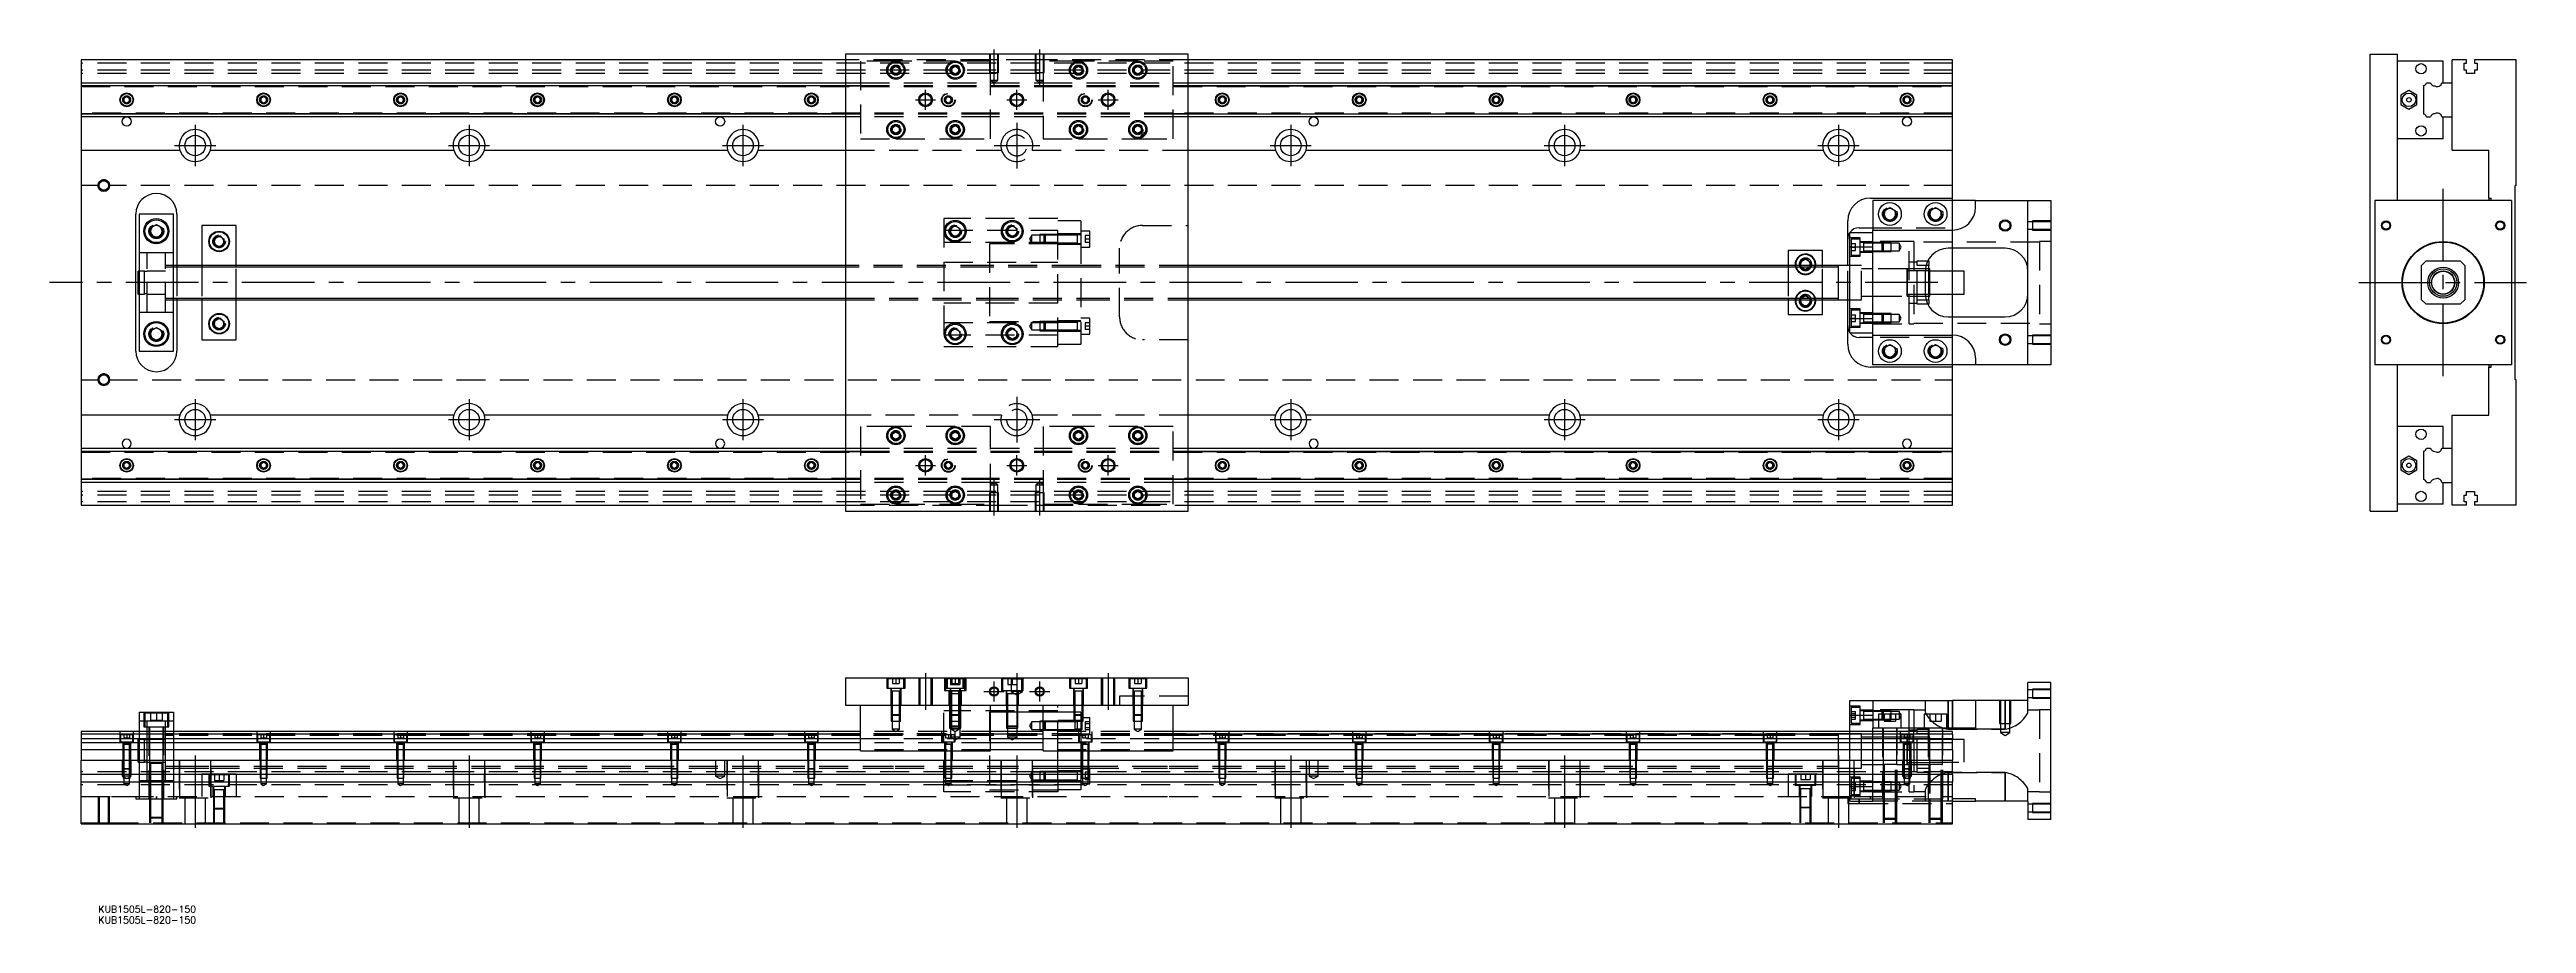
# Model space of a CAD drawing. Extents: x -14 to 1071, y -281 to 102.
import ezdxf

# ---------------------------------------------------------------- set-up
doc = ezdxf.new("R2010")
doc.units = 0
doc.linetypes.add('CENTER', pattern=[50.8, 31.75, -6.35, 6.35, -6.35])
doc.linetypes.add('DASHED', pattern=[19.05, 12.7, -6.35])
doc.layers.get('0').update_dxf_attribs({"linetype": 'CONTINUOUS'})
doc.layers.add('CENTER', color=1, linetype='CENTER')
doc.styles.get("Standard").update_dxf_attribs({"font": 'txt.shx', "height": 3, "bigfont": 'bigfont.shx'})

# ---------------------------------------------------------------- blocks, each defined once
blk = doc.blocks.new('*U3')
at = {"color": 7, "linetype": 'CONTINUOUS'}
blk.add_text('KUB1505L-820-150', height=3, dxfattribs=at).set_placement((7.6, -280.5))
blk = doc.blocks.new('*U4')
at = {"color": 7, "linetype": 'CONTINUOUS'}
blk.add_text('KUB1505L-820-150', height=3, dxfattribs=at).set_placement((7.6, -275.8))

msp = doc.modelspace()

# ---------------------------------------------------------------- linework, layer by layer
at = {"color": 7, "linetype": 'CONTINUOUS'}
for p, q in [((485, 100), (335, 100)), ((335, 100), (335, -100)), ((485, -100), (485, 100)), ((1002.89, 100), (1014.89, 100)), ((1002.89, -100), (1002.89, 100)), ((1014.89, 36), (1014.89, 100)), ((335, 97.5), (0, 97.5)), ((0, 97.5), (0, 87.5)), ((0, 87.5), (335, 87.5)), ((0, 87.5), (0, 86.247728)), ((355.5, 93.866026), (357, 94.73205)), ((355.5, 92.133974), (355.5, 93.866026)), ((357, 91.26795), (355.5, 92.133974)), ((357, 94.73205), (358.5, 93.866026)), ((358.5, 92.133974), (357, 91.26795)), ((358.5, 93.866026), (358.5, 92.133974)), ((381.5, 93.866026), (383, 94.73205)), ((381.5, 92.133974), (381.5, 93.866026)), ((383, 91.26795), (381.5, 92.133974)), ((383, 94.73205), (384.5, 93.866026)), ((384.5, 92.133974), (383, 91.26795)), ((384.5, 93.866026), (384.5, 92.133974)), ((435.5, 93.866026), (437, 94.73205)), ((435.5, 92.133974), (435.5, 93.866026)), ((437, 91.26795), (435.5, 92.133974)), ((437, 94.73205), (438.5, 93.866026)), ((438.5, 92.133974), (437, 91.26795)), ((438.5, 93.866026), (438.5, 92.133974)), ((461.5, 93.866026), (463, 94.73205)), ((461.5, 92.133974), (461.5, 93.866026)), ((463, 91.26795), (461.5, 92.133974)), ((463, 94.73205), (464.5, 93.866026)), ((464.5, 92.133974), (463, 91.26795)), ((464.5, 93.866026), (464.5, 92.133974)), ((820, 97.5), (485, 97.5)), ((485, 87.5), (820, 87.5)), ((820, 87.5), (820, 97.5)), ((820, 86.247728), (820, 87.5)), ((1034.89, 97), (1014.89, 97)), ((1027.642272, 87.5), (1029.41668, 87.5)), ((1034.367372, 87.5), (1038.89, 87.5)), ((1034.89, 87.5), (1034.89, 97)), ((1038.89, 87.5), (1038.89, 97.5)), ((1045.19, 97.5), (1038.89, 97.5)), ((1038.89, 72.5), (1038.89, 87.5)), ((1038.89, 72.5), (1038.89, 87.5)), ((1044.04, 96), (1045.19, 96)), ((1044.04, 93), (1044.04, 96)), ((1045.19, 93), (1044.04, 93)), ((1045.19, 96), (1045.19, 97.5)), ((1045.19, 91.5), (1045.19, 93)), ((1048.59, 91.5), (1045.19, 91.5)), ((1048.59, 97.5), (1048.59, 96)), ((1066.89, 97.5), (1048.59, 97.5)), ((1048.59, 96), (1049.74, 96)), ((1048.59, 93), (1048.59, 91.5)), ((1049.74, 93), (1048.59, 93)), ((1049.74, 96), (1049.74, 93)), ((1066.89, 42.5), (1066.89, 97.5)), ((0, 86.247728), (0, 73.752272)), ((0, 86.247728), (335, 86.247728)), ((18.75, 80.721688), (20, 81.443376)), ((18.75, 79.278312), (18.75, 80.721688)), ((20, 78.556624), (18.75, 79.278312)), ((20, 81.443376), (21.25, 80.721688)), ((21.25, 79.278312), (20, 78.556624)), ((21.25, 80.721688), (21.25, 79.278312)), ((78.75, 80.721688), (80, 81.443376)), ((78.75, 79.278312), (78.75, 80.721688)), ((80, 78.556624), (78.75, 79.278312)), ((80, 81.443376), (81.25, 80.721688)), ((81.25, 79.278312), (80, 78.556624)), ((81.25, 80.721688), (81.25, 79.278312)), ((138.75, 80.721688), (140, 81.443376)), ((138.75, 79.278312), (138.75, 80.721688)), ((140, 78.556624), (138.75, 79.278312)), ((140, 81.443376), (141.25, 80.721688)), ((141.25, 79.278312), (140, 78.556624)), ((141.25, 80.721688), (141.25, 79.278312)), ((198.75, 80.721688), (200, 81.443376)), ((198.75, 79.278312), (198.75, 80.721688)), ((200, 78.556624), (198.75, 79.278312)), ((200, 81.443376), (201.25, 80.721688)), ((201.25, 79.278312), (200, 78.556624)), ((201.25, 80.721688), (201.25, 79.278312)), ((258.75, 80.721688), (260, 81.443376)), ((258.75, 79.278312), (258.75, 80.721688)), ((260, 78.556624), (258.75, 79.278312)), ((260, 81.443376), (261.25, 80.721688)), ((261.25, 79.278312), (260, 78.556624)), ((261.25, 80.721688), (261.25, 79.278312)), ((318.75, 80.721688), (320, 81.443376)), ((318.75, 79.278312), (318.75, 80.721688)), ((320, 78.556624), (318.75, 79.278312)), ((320, 81.443376), (321.25, 80.721688)), ((321.25, 79.278312), (320, 78.556624)), ((321.25, 80.721688), (321.25, 79.278312)), ((485, 86.247728), (820, 86.247728)), ((498.75, 80.721688), (500, 81.443376)), ((498.75, 79.278312), (498.75, 80.721688)), ((500, 78.556624), (498.75, 79.278312)), ((500, 81.443376), (501.25, 80.721688)), ((501.25, 79.278312), (500, 78.556624)), ((501.25, 80.721688), (501.25, 79.278312)), ((558.75, 80.721688), (560, 81.443376)), ((558.75, 79.278312), (558.75, 80.721688)), ((560, 78.556624), (558.75, 79.278312)), ((560, 81.443376), (561.25, 80.721688)), ((561.25, 79.278312), (560, 78.556624)), ((561.25, 80.721688), (561.25, 79.278312)), ((618.75, 80.721688), (620, 81.443376)), ((618.75, 79.278312), (618.75, 80.721688)), ((620, 78.556624), (618.75, 79.278312)), ((620, 81.443376), (621.25, 80.721688)), ((621.25, 79.278312), (620, 78.556624)), ((621.25, 80.721688), (621.25, 79.278312)), ((678.75, 80.721688), (680, 81.443376)), ((678.75, 79.278312), (678.75, 80.721688)), ((680, 78.556624), (678.75, 79.278312)), ((680, 81.443376), (681.25, 80.721688)), ((681.25, 79.278312), (680, 78.556624)), ((681.25, 80.721688), (681.25, 79.278312)), ((738.75, 80.721688), (740, 81.443376)), ((738.75, 79.278312), (738.75, 80.721688)), ((740, 78.556624), (738.75, 79.278312)), ((740, 81.443376), (741.25, 80.721688)), ((741.25, 79.278312), (740, 78.556624)), ((741.25, 80.721688), (741.25, 79.278312)), ((798.75, 80.721688), (800, 81.443376)), ((798.75, 79.278312), (798.75, 80.721688)), ((800, 78.556624), (798.75, 79.278312)), ((800, 81.443376), (801.25, 80.721688)), ((801.25, 79.278312), (800, 78.556624)), ((801.25, 80.721688), (801.25, 79.278312)), ((820, 73.752272), (820, 86.247728)), ((1016.38996, 82.020726), (1016.389959, 77.979274)), ((1016.389959, 77.979274), (1019.88996, 75.958548)), ((1019.88996, 84.041452), (1016.38996, 82.020726)), ((1023.389959, 82.020726), (1019.88996, 84.041452)), ((1019.88996, 75.958548), (1023.389959, 77.979274)), ((1023.389959, 77.979274), (1023.389959, 82.020726)), ((1026.39, 73.752272), (1026.39, 86.247728)), ((335, 73.752272), (0, 73.752272)), ((0, 73.752272), (0, 72.5)), ((335, 72.5), (0, 72.5)), ((0, 72.5), (0, 58)), ((355.5, 67.866026), (357, 68.73205)), ((355.5, 66.133974), (355.5, 67.866026)), ((357, 65.26795), (355.5, 66.133974)), ((357, 68.73205), (358.5, 67.866026)), ((358.5, 66.133974), (357, 65.26795)), ((358.5, 67.866026), (358.5, 66.133974)), ((381.5, 67.866026), (383, 68.73205)), ((381.5, 66.133974), (381.5, 67.866026)), ((383, 65.26795), (381.5, 66.133974)), ((383, 68.73205), (384.5, 67.866026)), ((384.5, 66.133974), (383, 65.26795)), ((384.5, 67.866026), (384.5, 66.133974)), ((435.5, 67.866026), (437, 68.73205)), ((435.5, 66.133974), (435.5, 67.866026)), ((437, 65.26795), (435.5, 66.133974)), ((437, 68.73205), (438.5, 67.866026)), ((438.5, 66.133974), (437, 65.26795)), ((438.5, 67.866026), (438.5, 66.133974)), ((461.5, 67.866026), (463, 68.73205)), ((461.5, 66.133974), (461.5, 67.866026)), ((463, 65.26795), (461.5, 66.133974)), ((463, 68.73205), (464.5, 67.866026)), ((464.5, 66.133974), (463, 65.26795)), ((464.5, 67.866026), (464.5, 66.133974)), ((820, 73.752272), (485, 73.752272)), ((820, 72.5), (485, 72.5)), ((820, 72.5), (820, 73.752272)), ((820, 58), (820, 72.5)), ((1027.642272, 72.5), (1029.41668, 72.5)), ((1034.367372, 72.5), (1038.89, 72.5)), ((1034.89, 63), (1034.89, 72.5)), ((1038.89, 58), (1038.89, 72.5)), ((0, 58), (43.291796, 58)), ((0, 58), (0, -58)), ((56.708204, 58), (163.291796, 58)), ((176.708204, 58), (283.291796, 58)), ((296.708204, 58), (335, 58)), ((485, 58), (523.291796, 58)), ((536.708204, 58), (643.291796, 58)), ((656.708204, 58), (763.291796, 58)), ((776.708204, 58), (820, 58)), ((820, 37), (820, 58)), ((1034.89, 63), (1014.89, 63)), ((1038.89, 58), (1054.89, 58)), ((1054.89, 37), (1054.89, 58)), ((784, 37), (820, 37)), ((785, 36), (785, 23)), ((830, 36), (785, 36)), ((790, 31.443376), (792.5, 32.886752)), ((792.5, 32.886752), (795, 31.443376)), ((810, 31.443376), (812.5, 32.886752)), ((812.5, 32.886752), (815, 31.443376)), ((820, 36), (820, 37)), ((830, 33), (830, 36)), ((830, 36), (853, 36)), ((853, -36), (853, 36)), ((853, 36), (863, 36)), ((863, 36), (863, -36)), ((1004.89, 36), (1004.89, -36)), ((1064.89, 36), (1004.89, 36)), ((1054.89, 37), (1055.89, 37)), ((1054.89, 37), (1054.89, 36)), ((1055.89, 36), (1055.89, 37)), ((1064.89, 36), (1064.89, -36)), ((1066.89, 42.5), (1066.39, 42.5)), ((1066.39, -42.5), (1066.39, 42.5)), ((24, -30), (24, 30)), ((25.5, 30), (25.5, -30)), ((40.5, 30), (25.5, 30)), ((30.5, 23.943376), (33, 25.386752)), ((30.5, 21.056624), (30.5, 23.943376)), ((33, 25.386752), (35.5, 23.943376)), ((35.5, 23.943376), (35.5, 21.056624)), ((40.5, -30), (40.5, 30)), ((42, 30), (42, 7.5)), ((68, 25), (53, 25)), ((53, 25), (53, 7.5)), ((68, 7.5), (68, 25)), ((381, 23.6547), (383, 24.809402)), ((381, 21.3453), (381, 23.6547)), ((383, 24.809402), (385, 23.6547)), ((385, 23.6547), (385, 21.3453)), ((406, 23.6547), (408, 24.809402)), ((406, 21.3453), (406, 23.6547)), ((408, 24.809402), (410, 23.6547)), ((410, 23.6547), (410, 21.3453)), ((774, 7.5), (774, 27)), ((775, 22), (785, 22)), ((775, 15.652476), (775, 22)), ((779, 24), (785, 24)), ((785, 15.652476), (785, 23)), ((785, 23), (820, 23)), ((790, 28.556624), (790, 31.443376)), ((792.5, 27.113248), (790, 28.556624)), ((795, 28.556624), (792.5, 27.113248)), ((795, 31.443376), (795, 28.556624)), ((810, 28.556624), (810, 31.443376)), ((812.5, 27.113248), (810, 28.556624)), ((815, 28.556624), (812.5, 27.113248)), ((815, 31.443376), (815, 28.556624)), ((33, 19.613248), (30.5, 21.056624)), ((35.5, 21.056624), (33, 19.613248)), ((58.5, 19.1547), (60.5, 20.309402)), ((58.5, 16.8453), (58.5, 19.1547)), ((60.5, 15.690598), (58.5, 16.8453)), ((60.5, 20.309402), (62.5, 19.1547)), ((62.5, 16.8453), (60.5, 15.690598)), ((62.5, 19.1547), (62.5, 16.8453)), ((383, 20.190598), (381, 21.3453)), ((385, 21.3453), (383, 20.190598)), ((408, 20.190598), (406, 21.3453)), ((410, 21.3453), (408, 20.190598)), ((436.6, 20.702558), (436.6, 21.052564)), ((436.6, 17.052554), (436.6, 17.402558)), ((763, 14), (748, 14)), ((748, 14), (748, 7.5)), ((763, 7.5), (763, 14)), ((775, 15.652476), (785, 15.652476)), ((775, -15.652476), (775, 15.652476)), ((785, -15.652476), (785, 15.652476)), ((785, -15.652476), (785, 15.652476)), ((843, 15), (818, 15)), ((820, 5), (820, 15)), ((25, -5), (25, 5)), ((25.5, 5), (25, 5)), ((335, 7.5), (40.5, 7.5)), ((770, 7.5), (485, 7.5)), ((753.5, 9.1547), (755.5, 10.309402)), ((753.5, 7.5), (753.5, 9.1547)), ((755.5, 10.309402), (757.5, 9.1547)), ((757.5, 9.1547), (757.5, 7.5)), ((770, -7.500006), (770, 7.500006)), ((775, 7.5), (770, 7.5)), ((808, 5), (808, -5)), ((809.5, 5.125), (808.000782, 5.125)), ((809.5, 6), (808.050126, 6)), ((809.5, 7.5), (808.317542, 7.5)), ((809.069714, 9.5), (809.5, 9.5)), ((809.5, 9.5), (809.5, 7.5)), ((809.5, -7.5), (809.5, 7.5)), ((810, 6), (809.5, 6)), ((810, 5.125), (809.5, 5.125)), ((810, -6), (810, 6)), ((825, 5), (810, 5)), ((825, -5), (825, 5)), ((1027.39, 9.5), (1025.39, 7.5)), ((1025.39, -7.5), (1025.39, 7.5)), ((1027.39, 9.5), (1042.39, 9.5)), ((1044.39, 7.5), (1042.39, 9.5)), ((1044.39, 7.5), (1044.39, -7.5)), ((1051.49, 6.959886), (1051.49, 6.285102)), ((1051.49, 6.285102), (1051.49, 5.499994)), ((25, -5), (25.5, -5)), ((40.5, -7.5), (335, -7.5)), ((42, -7.5), (42, -30)), ((53, -7.5), (53, -25)), ((68, -25), (68, -7.5)), ((485, -7.5), (770, -7.5)), ((748, -7.5), (748, -14)), ((753.5, -9.1547), (753.5, -7.5)), ((755.5, -10.309402), (753.5, -9.1547)), ((757.5, -9.1547), (755.5, -10.309402)), ((757.5, -7.5), (757.5, -9.1547)), ((763, -14), (763, -7.5)), ((770, -7.5), (775, -7.5)), ((774, -27), (774, -7.5)), ((808.000782, -5.125), (809.5, -5.125)), ((808.050126, -6), (809.5, -6)), ((808.317542, -7.5), (809.5, -7.5)), ((809.5, -9.5), (809.069714, -9.5)), ((809.5, -5.125), (810, -5.125)), ((809.5, -6), (810, -6)), ((809.5, -7.5), (809.5, -9.5)), ((810, -5), (825, -5)), ((820, -15), (820, -5)), ((1025.39, -7.5), (1027.39, -9.5)), ((1042.39, -9.5), (1027.39, -9.5)), ((1042.39, -9.5), (1044.39, -7.5)), ((1051.49, -5.499994), (1051.49, -5.500852)), ((1051.49, -5.500852), (1051.49, -6.285102)), ((1051.49, -6.285102), (1051.49, -6.959886)), ((30.5, -21.056624), (33, -19.613248)), ((30.5, -23.943376), (30.5, -21.056624)), ((33, -19.613248), (35.5, -21.056624)), ((35.5, -21.056624), (35.5, -23.943376)), ((58.5, -16.8453), (60.5, -15.690598)), ((58.5, -19.1547), (58.5, -16.8453)), ((60.5, -20.309402), (58.5, -19.1547)), ((60.5, -15.690598), (62.5, -16.8453)), ((62.5, -19.1547), (60.5, -20.309402)), ((62.5, -16.8453), (62.5, -19.1547)), ((381, -21.3453), (383, -20.190598)), ((381, -23.6547), (381, -21.3453)), ((383, -20.190598), (385, -21.3453)), ((385, -21.3453), (385, -23.6547)), ((406, -21.3453), (408, -20.190598)), ((406, -23.6547), (406, -21.3453)), ((408, -20.190598), (410, -21.3453)), ((410, -21.3453), (410, -23.6547)), ((436.6, -21.052564), (436.6, -17.052554)), ((436.6, -21.052564), (436.6, -21.051878)), ((748, -14), (763, -14)), ((775, -15.652476), (785, -15.652476)), ((775, -22), (775, -15.652476)), ((780.9, -13.556344), (780.9, -17.556354)), ((785, -23), (785, -15.652476)), ((818, -15), (843, -15)), ((25.5, -30), (40.5, -30)), ((33, -25.386752), (30.5, -23.943376)), ((35.5, -23.943376), (33, -25.386752)), ((53, -25), (68, -25)), ((383, -24.809402), (381, -23.6547)), ((385, -23.6547), (383, -24.809402)), ((408, -24.809402), (406, -23.6547)), ((410, -23.6547), (408, -24.809402)), ((775, -22), (785, -22)), ((785, -24), (779, -24)), ((785, -23), (820, -23)), ((785, -36), (785, -23)), ((790, -28.556624), (792.5, -27.113248)), ((790, -31.443376), (790, -28.556624)), ((792.5, -32.886752), (790, -31.443376)), ((792.5, -27.113248), (795, -28.556624)), ((795, -31.443376), (792.5, -32.886752)), ((795, -28.556624), (795, -31.443376)), ((810, -28.556624), (812.5, -27.113248)), ((810, -31.443376), (810, -28.556624)), ((812.5, -32.886752), (810, -31.443376)), ((812.5, -27.113248), (815, -28.556624)), ((815, -31.443376), (812.5, -32.886752)), ((815, -28.556624), (815, -31.443376)), ((820, -37), (784, -37)), ((830, -36), (785, -36)), ((820, -37), (820, -36)), ((820, -58), (820, -37)), ((830, -33), (830, -36)), ((853, -36), (830, -36)), ((863, -36), (853, -36)), ((1064.89, -36), (1004.89, -36)), ((1014.89, -100), (1014.89, -36)), ((1054.89, -36), (1054.89, -37)), ((1054.89, -58), (1054.89, -37)), ((1054.89, -37), (1055.89, -37)), ((1055.89, -37), (1055.89, -36)), ((1066.89, -42.5), (1066.39, -42.5)), ((1066.89, -97.5), (1066.89, -42.5)), ((0, -58), (0, -72.5)), ((43.291796, -58), (0, -58)), ((163.291796, -58), (56.708204, -58)), ((283.291796, -58), (176.708204, -58)), ((335, -58), (296.708204, -58)), ((523.291796, -58), (485, -58)), ((643.291796, -58), (536.708204, -58)), ((763.291796, -58), (656.708204, -58)), ((820, -58), (776.708204, -58)), ((820, -72.5), (820, -58)), ((1034.89, -63), (1014.89, -63)), ((1034.89, -72.5), (1034.89, -63)), ((1038.89, -72.5), (1038.89, -58)), ((1038.89, -58), (1054.89, -58)), ((0, -72.5), (335, -72.5)), ((0, -72.5), (0, -73.752272)), ((0, -73.752272), (335, -73.752272)), ((0, -73.752272), (0, -86.247728)), ((355.5, -66.133974), (357, -65.26795)), ((355.5, -67.866026), (355.5, -66.133974)), ((357, -68.73205), (355.5, -67.866026)), ((357, -65.26795), (358.5, -66.133974)), ((358.5, -67.866026), (357, -68.73205)), ((358.5, -66.133974), (358.5, -67.866026)), ((381.5, -66.133974), (383, -65.26795)), ((381.5, -67.866026), (381.5, -66.133974)), ((383, -68.73205), (381.5, -67.866026)), ((383, -65.26795), (384.5, -66.133974)), ((384.5, -67.866026), (383, -68.73205)), ((384.5, -66.133974), (384.5, -67.866026)), ((435.5, -66.133974), (437, -65.26795)), ((435.5, -67.866026), (435.5, -66.133974)), ((437, -68.73205), (435.5, -67.866026)), ((437, -65.26795), (438.5, -66.133974)), ((438.5, -67.866026), (437, -68.73205)), ((438.5, -66.133974), (438.5, -67.866026)), ((461.5, -66.133974), (463, -65.26795)), ((461.5, -67.866026), (461.5, -66.133974)), ((463, -68.73205), (461.5, -67.866026)), ((463, -65.26795), (464.5, -66.133974)), ((464.5, -67.866026), (463, -68.73205)), ((464.5, -66.133974), (464.5, -67.866026)), ((485, -72.5), (820, -72.5)), ((485, -73.752272), (820, -73.752272)), ((820, -73.752272), (820, -72.5)), ((820, -86.247728), (820, -73.752272)), ((1019.88996, -75.958548), (1016.38996, -77.979274)), ((1023.389959, -77.979274), (1019.88996, -75.958548)), ((1026.39, -86.247728), (1026.39, -73.752272)), ((1027.642272, -72.5), (1029.41668, -72.5)), ((1034.367372, -72.5), (1038.89, -72.5)), ((1038.89, -87.5), (1038.89, -72.5)), ((1038.89, -87.5), (1038.89, -72.5)), ((0, -86.247728), (0, -87.5)), ((335, -86.247728), (0, -86.247728)), ((18.75, -79.278312), (20, -78.556624)), ((18.75, -80.721688), (18.75, -79.278312)), ((20, -81.443376), (18.75, -80.721688)), ((20, -78.556624), (21.25, -79.278312)), ((21.25, -80.721688), (20, -81.443376)), ((21.25, -79.278312), (21.25, -80.721688)), ((78.75, -79.278312), (80, -78.556624)), ((78.75, -80.721688), (78.75, -79.278312)), ((80, -81.443376), (78.75, -80.721688)), ((80, -78.556624), (81.25, -79.278312)), ((81.25, -80.721688), (80, -81.443376)), ((81.25, -79.278312), (81.25, -80.721688)), ((138.75, -79.278312), (140, -78.556624)), ((138.75, -80.721688), (138.75, -79.278312)), ((140, -81.443376), (138.75, -80.721688)), ((140, -78.556624), (141.25, -79.278312)), ((141.25, -80.721688), (140, -81.443376)), ((141.25, -79.278312), (141.25, -80.721688)), ((198.75, -79.278312), (200, -78.556624)), ((198.75, -80.721688), (198.75, -79.278312)), ((200, -81.443376), (198.75, -80.721688)), ((200, -78.556624), (201.25, -79.278312)), ((201.25, -80.721688), (200, -81.443376)), ((201.25, -79.278312), (201.25, -80.721688)), ((258.75, -79.278312), (260, -78.556624)), ((258.75, -80.721688), (258.75, -79.278312)), ((260, -81.443376), (258.75, -80.721688)), ((260, -78.556624), (261.25, -79.278312)), ((261.25, -80.721688), (260, -81.443376)), ((261.25, -79.278312), (261.25, -80.721688)), ((318.75, -79.278312), (320, -78.556624)), ((318.75, -80.721688), (318.75, -79.278312)), ((320, -81.443376), (318.75, -80.721688)), ((320, -78.556624), (321.25, -79.278312)), ((321.25, -80.721688), (320, -81.443376)), ((321.25, -79.278312), (321.25, -80.721688)), ((820, -86.247728), (485, -86.247728)), ((498.75, -79.278312), (500, -78.556624)), ((498.75, -80.721688), (498.75, -79.278312)), ((500, -81.443376), (498.75, -80.721688)), ((500, -78.556624), (501.25, -79.278312)), ((501.25, -80.721688), (500, -81.443376)), ((501.25, -79.278312), (501.25, -80.721688)), ((558.75, -79.278312), (560, -78.556624)), ((558.75, -80.721688), (558.75, -79.278312)), ((560, -81.443376), (558.75, -80.721688)), ((560, -78.556624), (561.25, -79.278312)), ((561.25, -80.721688), (560, -81.443376)), ((561.25, -79.278312), (561.25, -80.721688)), ((618.75, -79.278312), (620, -78.556624)), ((618.75, -80.721688), (618.75, -79.278312)), ((620, -81.443376), (618.75, -80.721688)), ((620, -78.556624), (621.25, -79.278312)), ((621.25, -80.721688), (620, -81.443376)), ((621.25, -79.278312), (621.25, -80.721688)), ((678.75, -79.278312), (680, -78.556624)), ((678.75, -80.721688), (678.75, -79.278312)), ((680, -81.443376), (678.75, -80.721688)), ((680, -78.556624), (681.25, -79.278312)), ((681.25, -80.721688), (680, -81.443376)), ((681.25, -79.278312), (681.25, -80.721688)), ((738.75, -79.278312), (740, -78.556624)), ((738.75, -80.721688), (738.75, -79.278312)), ((740, -81.443376), (738.75, -80.721688)), ((740, -78.556624), (741.25, -79.278312)), ((741.25, -80.721688), (740, -81.443376)), ((741.25, -79.278312), (741.25, -80.721688)), ((798.75, -79.278312), (800, -78.556624)), ((798.75, -80.721688), (798.75, -79.278312)), ((800, -81.443376), (798.75, -80.721688)), ((800, -78.556624), (801.25, -79.278312)), ((801.25, -80.721688), (800, -81.443376)), ((801.25, -79.278312), (801.25, -80.721688)), ((820, -87.5), (820, -86.247728)), ((1016.38996, -77.979274), (1016.389959, -82.020726)), ((1016.389959, -82.020726), (1019.88996, -84.041452)), ((1019.88996, -84.041452), (1023.389959, -82.020726)), ((1023.389959, -82.020726), (1023.389959, -77.979274)), ((335, -87.5), (0, -87.5)), ((0, -87.5), (0, -97.5)), ((0, -97.5), (335, -97.5)), ((355.5, -92.133974), (357, -91.26795)), ((355.5, -93.866026), (355.5, -92.133974)), ((357, -94.73205), (355.5, -93.866026)), ((357, -91.26795), (358.5, -92.133974)), ((358.5, -93.866026), (357, -94.73205)), ((358.5, -92.133974), (358.5, -93.866026)), ((381.5, -92.133974), (383, -91.26795)), ((381.5, -93.866026), (381.5, -92.133974)), ((383, -94.73205), (381.5, -93.866026)), ((383, -91.26795), (384.5, -92.133974)), ((384.5, -93.866026), (383, -94.73205)), ((384.5, -92.133974), (384.5, -93.866026)), ((435.5, -92.133974), (437, -91.26795)), ((435.5, -93.866026), (435.5, -92.133974)), ((437, -94.73205), (435.5, -93.866026)), ((437, -91.26795), (438.5, -92.133974)), ((438.5, -93.866026), (437, -94.73205)), ((438.5, -92.133974), (438.5, -93.866026)), ((461.5, -92.133974), (463, -91.26795)), ((461.5, -93.866026), (461.5, -92.133974)), ((463, -94.73205), (461.5, -93.866026)), ((463, -91.26795), (464.5, -92.133974)), ((464.5, -93.866026), (463, -94.73205)), ((464.5, -92.133974), (464.5, -93.866026)), ((820, -87.5), (485, -87.5)), ((485, -97.5), (820, -97.5)), ((820, -97.5), (820, -87.5)), ((1034.89, -97), (1014.89, -97)), ((1027.642272, -87.5), (1029.41668, -87.5)), ((1034.367372, -87.5), (1038.89, -87.5)), ((1034.89, -97), (1034.89, -87.5)), ((1038.89, -97.5), (1038.89, -87.5)), ((1045.19, -97.5), (1038.89, -97.5)), ((1044.04, -93), (1045.19, -93)), ((1044.04, -96), (1044.04, -93)), ((1045.19, -96), (1044.04, -96)), ((1045.19, -91.5), (1048.59, -91.5)), ((1045.19, -93), (1045.19, -91.5)), ((1045.19, -97.5), (1045.19, -96)), ((1048.59, -91.5), (1048.59, -93)), ((1048.59, -93), (1049.74, -93)), ((1048.59, -96), (1048.59, -97.5)), ((1049.74, -96), (1048.59, -96)), ((1066.89, -97.5), (1048.59, -97.5)), ((1049.74, -93), (1049.74, -96)), ((335, -100), (485, -100)), ((1002.89, -100), (1014.89, -100)), ((335, -172.99), (335, -184.99)), ((335, -172.99), (485, -172.99)), ((485, -172.99), (485, -184.99)), ((359.000006, -178.89), (354.999994, -178.89)), ((359.000006, -178.89), (354.999994, -178.89)), ((381, -180.09), (380.499994, -180.09)), ((385.000006, -178.89), (380.999994, -178.89)), ((385.000006, -178.89), (380.999994, -178.89)), ((381.35, -180.09), (381, -180.09)), ((385, -180.09), (384.65, -180.09)), ((385.500006, -180.09), (385, -180.09)), ((410.500006, -180.09), (405.499994, -180.09)), ((410.500006, -180.09), (405.499994, -180.09)), ((465.000006, -178.89), (460.999994, -178.89)), ((775, -182.99), (785, -182.99)), ((775, -189.337524), (775, -182.99)), ((785, -182.99), (785, -194.99)), ((785, -182.99), (820, -182.99)), ((820, -194.99), (820, -182.99)), ((830, -182.99), (820, -182.99)), ((830, -182.99), (830, -194.99)), ((853, -182.99), (830, -182.99)), ((853, -182.99), (853, -174.99)), ((863, -174.99), (853, -174.99)), ((863, -234.99), (863, -174.99)), ((25.5, -187.99), (25.5, -196.49)), ((25.5, -187.99), (40.5, -187.99)), ((40.5, -187.99), (40.5, -196.49)), ((335, -184.99), (485, -184.99)), ((341.5, -204.99), (341.5, -184.99)), ((398.5, -204.99), (398.5, -184.99)), ((421.5, -204.99), (421.5, -184.99)), ((428, -192.34), (422, -192.34)), ((436.6, -193.99), (436.6, -191.989994)), ((436.6, -193.99), (436.6, -191.989994)), ((478.5, -204.99), (478.5, -184.99)), ((775, -196.49), (775, -189.337524)), ((775, -189.337524), (785, -189.337524)), ((780.9, -187.433646), (780.9, -188.01866)), ((780.9, -188.01866), (780.9, -189.293604)), ((780.9, -189.293604), (780.9, -189.573698)), ((780.9, -189.573698), (780.9, -190.848714)), ((780.9, -190.848714), (780.9, -191.433656)), ((785, -196.49), (785, -194.99)), ((830, -194.99), (785, -194.99)), ((797.5, -188.99), (787.5, -188.99)), ((787.5, -188.99), (787.5, -194.99)), ((797.5, -194.99), (797.5, -188.99)), ((817.5, -188.99), (807.5, -188.99)), ((807.5, -188.99), (807.5, -194.99)), ((817.5, -194.99), (817.5, -188.99)), ((0, -196.49), (0, -197.742272)), ((341.5, -196.49), (0, -196.49)), ((341.5, -197.742272), (0, -197.742272)), ((0, -197.742272), (0, -199.51668)), ((0, -199.51668), (341.5, -199.51668)), ((0, -199.51668), (0, -201.413076)), ((0, -201.413076), (0, -204.467372)), ((341.5, -201.413076), (0, -201.413076)), ((341.5, -204.467372), (0, -204.467372)), ((0, -204.467372), (0, -208.99)), ((21.500006, -201.99), (18.499994, -201.99)), ((19.998804, -201.99), (18.499994, -201.99)), ((21.500006, -201.99), (19.998804, -201.99)), ((81.500006, -201.99), (78.499994, -201.99)), ((79.998804, -201.99), (78.499994, -201.99)), ((81.500006, -201.99), (79.998804, -201.99)), ((141.500006, -201.99), (138.499994, -201.99)), ((139.998804, -201.99), (138.499994, -201.99)), ((141.500006, -201.99), (139.998804, -201.99)), ((201.500006, -201.99), (198.499994, -201.99)), ((199.998804, -201.99), (198.499994, -201.99)), ((201.500006, -201.99), (199.998804, -201.99)), ((261.500006, -201.99), (258.499994, -201.99)), ((259.998804, -201.99), (258.499994, -201.99)), ((261.500006, -201.99), (259.998804, -201.99)), ((321.500006, -201.99), (318.499994, -201.99)), ((319.998804, -201.99), (318.499994, -201.99)), ((321.500006, -201.99), (319.998804, -201.99)), ((341.5, -204.99), (398.5, -204.99)), ((381.500006, -201.99), (378.499994, -201.99)), ((379.998804, -201.99), (378.499994, -201.99)), ((381.500006, -201.99), (379.998804, -201.99)), ((421.5, -196.49), (398.5, -196.49)), ((421.5, -197.742272), (398.5, -197.742272)), ((398.5, -199.51668), (421.5, -199.51668)), ((421.5, -201.413076), (398.5, -201.413076)), ((421.5, -204.467372), (398.5, -204.467372)), ((421.5, -204.99), (478.5, -204.99)), ((422, -195.64), (428, -195.64)), ((436.6, -195.990006), (436.6, -195.64)), ((441.500006, -201.99), (438.499994, -201.99)), ((439.998804, -201.99), (438.499994, -201.99)), ((441.500006, -201.99), (439.998804, -201.99)), ((820, -196.49), (478.5, -196.49)), ((820, -197.742272), (478.5, -197.742272)), ((478.5, -199.51668), (820, -199.51668)), ((820, -201.413076), (478.5, -201.413076)), ((820, -204.467372), (478.5, -204.467372)), ((501.500006, -201.99), (498.499994, -201.99)), ((499.998804, -201.99), (498.499994, -201.99)), ((501.500006, -201.99), (499.998804, -201.99)), ((561.500006, -201.99), (558.499994, -201.99)), ((559.998804, -201.99), (558.499994, -201.99)), ((561.500006, -201.99), (559.998804, -201.99)), ((621.500006, -201.99), (618.499994, -201.99)), ((619.998804, -201.99), (618.499994, -201.99)), ((621.500006, -201.99), (619.998804, -201.99)), ((681.500006, -201.99), (678.499994, -201.99)), ((679.998804, -201.99), (678.499994, -201.99)), ((681.500006, -201.99), (679.998804, -201.99)), ((739.998804, -201.99), (738.499994, -201.99)), ((741.500006, -201.99), (739.998804, -201.99)), ((800, -204.99), (800, -198.989994)), ((820, -197.742272), (820, -196.49)), ((820, -197.742272), (820, -199.51668)), ((820, -201.413076), (820, -199.51668)), ((820, -204.467372), (820, -201.413076)), ((820, -204.467372), (820, -208.99)), ((0, -208.99), (820, -208.99)), ((0, -215.29), (0, -208.99)), ((820, -215.29), (0, -215.29)), ((0, -218.69), (0, -215.29)), ((436.6, -215.29), (436.6, -213.989994)), ((436.6, -215.99), (436.6, -213.989994)), ((436.6, -215.849954), (436.6, -215.29)), ((436.6, -216.130046), (436.6, -215.849954)), ((441.25, -211.74), (441.5, -211.74)), ((815.500006, -210.99), (809.499994, -210.99)), ((820, -215.29), (820, -208.99)), ((820, -215.29), (820, -218.69)), ((820, -218.69), (0, -218.69)), ((0, -236.99), (0, -218.69)), ((63.000006, -222.09), (57.999994, -222.09)), ((436.6, -217.990006), (436.6, -217.98932)), ((758.000006, -221.59), (752.999994, -221.59)), ((780.9, -218.546344), (780.9, -218.69)), ((780.9, -218.69), (780.9, -219.13136)), ((780.9, -220.406302), (780.9, -220.686396)), ((780.9, -221.961412), (780.9, -222.546354)), ((789.5, -218.89635), (785, -218.89635)), ((820, -236.99), (820, -218.69)), ((830, -225.99), (820, -225.99)), ((820, -226.99), (830, -226.99)), ((830, -226.99), (830, -225.99)), ((853, -226.99), (830, -226.99)), ((853, -226.99), (853, -234.99)), ((0, -236.99), (820, -236.99)), ((863, -234.99), (853, -234.99))]:
    msp.add_line(p, q, dxfattribs=at)
at = {"color": 3, "linetype": 'DASHED'}
for p, q in [((398.000006, 100), (398.000006, 92)), ((398.35, 100), (398.35, 92)), ((401.65, 92), (401.65, 100)), ((401.999994, 92), (401.999994, 100)), ((418.000006, 100), (418.000006, 92)), ((418.35, 100), (418.35, 92)), ((421.65, 92), (421.65, 100)), ((421.999994, 92), (421.999994, 100)), ((820, 96), (0, 96)), ((820, 93), (0, 93)), ((820, 91.5), (0, 91.5)), ((398.000006, 97.5), (335, 97.5)), ((335, 87.5), (341.5, 87.5)), ((341.5, 97), (341.5, 63)), ((357, 97), (341.5, 97)), ((341.5, 87.5), (398.5, 87.5)), ((383, 97), (357, 97)), ((358.973226, 93.326156), (359, 93)), ((398.000006, 97), (383, 97)), ((384.973226, 93.326156), (385, 93)), ((401.999994, 97.5), (398.000006, 97.5)), ((398.5, 97), (398.000006, 97)), ((398.000006, 92), (401.999994, 92)), ((398.35, 92), (398.35, 88.5)), ((401.65, 88.5), (398.35, 88.5)), ((398.35, 88.5), (400, 87.547372)), ((398.5, 92), (398.5, 97)), ((398.5, 63), (398.5, 92)), ((398.5, 87.5), (421.5, 87.5)), ((400, 87.547372), (401.65, 88.5)), ((401.65, 88.5), (401.65, 92)), ((418.000006, 97.5), (401.999994, 97.5)), ((421.999994, 97.5), (418.000006, 97.5)), ((418.000006, 92), (421.999994, 92)), ((418.35, 92), (418.35, 88.5)), ((421.65, 88.5), (418.35, 88.5)), ((418.35, 88.5), (420, 87.547372)), ((420, 87.547372), (421.65, 88.5)), ((421.5, 97), (421.5, 92)), ((421.999994, 97), (421.5, 97)), ((421.5, 92), (421.5, 63)), ((421.5, 87.5), (478.5, 87.5)), ((421.65, 88.5), (421.65, 92)), ((485, 97.5), (421.999994, 97.5)), ((437, 97), (421.999994, 97)), ((435, 93), (435.023172, 93.30356)), ((463, 97), (437, 97)), ((461, 93), (461.030168, 93.346066)), ((478.5, 97), (463, 97)), ((478.5, 63), (478.5, 97)), ((478.5, 87.5), (485, 87.5)), ((0, 86.1147), (335, 86.1147)), ((0, 86.1), (341.5, 86.1)), ((0, 85.8), (341.5, 85.8)), ((21.477374, 80.25955), (21.5, 80)), ((78.5, 80), (78.516134, 80.21941)), ((138.5, 80), (138.516134, 80.21941)), ((198.5, 80), (198.516134, 80.21941)), ((258.5, 80), (258.516134, 80.21941)), ((318.5, 80), (318.516134, 80.21941)), ((335, 86.247728), (341.5, 86.247728)), ((335, 86.1147), (341.5, 86.1147)), ((341.5, 86.247728), (398.5, 86.247728)), ((341.5, 86.1147), (398.5, 86.1147)), ((341.5, 86.1), (398.5, 86.1)), ((341.5, 86.1), (398.5, 86.1)), ((341.5, 85.8), (398.5, 85.8)), ((341.5, 85.8), (398.5, 85.8)), ((378.75, 80.721688), (380, 81.443376)), ((378.75, 79.278312), (378.75, 80.721688)), ((380, 78.556624), (378.75, 79.278312)), ((380, 81.443376), (381.25, 80.721688)), ((381.25, 79.278312), (380, 78.556624)), ((381.25, 80.721688), (381.25, 79.278312)), ((381.477374, 80.25955), (381.5, 80)), ((398.5, 86.247728), (421.5, 86.247728)), ((398.5, 86.1147), (421.5, 86.1147)), ((398.5, 86.1), (421.5, 86.1)), ((398.5, 85.8), (421.5, 85.8)), ((421.5, 86.247728), (478.5, 86.247728)), ((421.5, 86.1147), (478.5, 86.1147)), ((421.5, 86.1), (478.5, 86.1)), ((421.5, 86.1), (478.5, 86.1)), ((421.5, 85.8), (478.5, 85.8)), ((421.5, 85.8), (478.5, 85.8)), ((438.75, 80.721688), (440, 81.443376)), ((438.75, 79.278312), (438.75, 80.721688)), ((440, 78.556624), (438.75, 79.278312)), ((440, 81.443376), (441.25, 80.721688)), ((441.25, 79.278312), (440, 78.556624)), ((441.25, 80.721688), (441.25, 79.278312)), ((441.477374, 80.25955), (441.5, 80)), ((478.5, 86.247728), (485, 86.247728)), ((478.5, 86.1147), (485, 86.1147)), ((478.5, 86.1), (820, 86.1)), ((478.5, 85.8), (820, 85.8)), ((485, 86.1147), (820, 86.1147)), ((498.5, 80), (498.516134, 80.21941)), ((558.5, 80), (558.516134, 80.21941)), ((618.5, 80), (618.516134, 80.21941)), ((678.5, 80), (678.516134, 80.21941)), ((738.5, 80), (738.516134, 80.21941)), ((801.477374, 80.25955), (801.5, 80)), ((341.5, 74.2), (0, 74.2)), ((341.5, 73.9), (0, 73.9)), ((335, 73.8853), (0, 73.8853)), ((341.5, 73.8853), (335, 73.8853)), ((341.5, 73.752272), (335, 73.752272)), ((341.5, 72.5), (335, 72.5)), ((398.5, 74.2), (341.5, 74.2)), ((398.5, 73.9), (341.5, 73.9)), ((398.5, 73.8853), (341.5, 73.8853)), ((398.5, 73.752272), (341.5, 73.752272)), ((398.5, 72.5), (341.5, 72.5)), ((358.973226, 67.326156), (359, 67)), ((384.973226, 67.326156), (385, 67)), ((421.5, 74.2), (398.5, 74.2)), ((421.5, 73.9), (398.5, 73.9)), ((421.5, 73.8853), (398.5, 73.8853)), ((421.5, 73.752272), (398.5, 73.752272)), ((421.5, 72.5), (398.5, 72.5)), ((478.5, 74.2), (421.5, 74.2)), ((478.5, 73.9), (421.5, 73.9)), ((478.5, 73.8853), (421.5, 73.8853)), ((478.5, 73.752272), (421.5, 73.752272)), ((478.5, 72.5), (421.5, 72.5)), ((438.973226, 67.326156), (439, 67)), ((464.973226, 67.326156), (465, 67)), ((820, 74.2), (478.5, 74.2)), ((820, 73.9), (478.5, 73.9)), ((485, 73.8853), (478.5, 73.8853)), ((485, 73.752272), (478.5, 73.752272)), ((485, 72.5), (478.5, 72.5)), ((820, 73.8853), (485, 73.8853)), ((335, 58), (403.291796, 58)), ((341.5, 63), (357, 63)), ((357, 63), (383, 63)), ((383, 63), (398.5, 63)), ((416.708204, 58), (485, 58)), ((421.5, 63), (437, 63)), ((437, 63), (463, 63)), ((463, 63), (478.5, 63)), ((7.9, 42.5), (0, 42.5)), ((820, 42.5), (12.1, 42.5)), ((820, 24), (820, 36)), ((30, 22.5), (30.020026, 22.846056)), ((378, 28), (378, -28)), ((428, 28), (378, 28)), ((378, 23), (428, 23)), ((385.483582, 22.786038), (385.5, 22.5)), ((405.5, 22.5), (405.52689, 22.865682)), ((428, -28), (428, 28)), ((438, 27), (428, 27)), ((438, 27), (438, 20.976176)), ((442, 22.552558), (438, 22.552558)), ((442, 15.552558), (442, 22.552558)), ((465, 25), (485, 25)), ((785, 24), (820, 24)), ((785, 15.652476), (785, 22)), ((795.477798, 30.364306), (795.5, 30)), ((809.5, 30), (809.520026, 30.346056)), ((820, 23), (820, 24)), ((820, 15), (820, 23)), ((855, 26.65), (853, 26.65)), ((853, 23.35), (855, 23.35)), ((855, 26.999994), (855, 23.000006)), ((863, 26.999994), (855, 26.999994)), ((863, 26.65), (855, 26.65)), ((855, 23.35), (863, 23.35)), ((855, 23.000006), (863, 23.000006)), ((29, 13), (25.5, 13)), ((29, -13), (29, 13)), ((37, 13), (29, 13)), ((37, -13), (37, 13)), ((40.5, 13), (37, 13)), ((62.983582, 18.286038), (63, 18)), ((428, 17.5), (378, 17.5)), ((398, 17), (398, -17)), ((428, 17), (398, 17)), ((416.5, 20.702558), (415.547372, 19.052558)), ((415.547372, 19.052558), (416.5, 17.402558)), ((416.5, 17.402558), (416.5, 20.702558)), ((420, 20.702558), (416.5, 20.702558)), ((416.5, 17.402558), (420, 17.402558)), ((420, 21.052554), (420, 17.052564)), ((422.35, 21.052554), (420, 21.052554)), ((422, 20.702558), (420, 20.702558)), ((420, 17.402558), (422, 17.402558)), ((420, 17.052564), (422.35, 17.052564)), ((422.35, 21.052558), (422, 20.702558)), ((422, 17.402558), (422, 20.702558)), ((428, 20.702558), (422, 20.702558)), ((428, 20.702558), (422, 20.702558)), ((422, 17.402558), (428, 17.402558)), ((422, 17.402558), (422.35, 17.052558)), ((422, 17.402558), (428, 17.402558)), ((422.35, 21.052558), (422.35, 17.052558)), ((428, 21.052556), (422.35, 21.052558)), ((428, 21.052554), (422.35, 21.052554)), ((422.35, 17.052564), (428, 17.052564)), ((422.35, 17.052558), (428, 17.052562)), ((438, 21.302558), (428, 21.302558)), ((436.605, 21.052558), (428, 21.052556)), ((438, 20.976176), (428, 20.976176)), ((436.6, 20.702558), (428, 20.702558)), ((428, 17.402558), (436.6, 17.402558)), ((428, 17.052562), (436.605, 17.052558)), ((428, 16.802558), (438, 16.802558)), ((438, 21.052558), (436.595, 21.052558)), ((436.595, 17.052558), (438, 17.052558)), ((436.6, 17.052554), (436.6, 21.052564)), ((436.6, 20.836098), (436.6, 21.052558)), ((436.6, 21.052558), (436.6, 20.835892)), ((436.6, 17.26902), (436.6, 20.836098)), ((436.6, 17.402558), (436.6, 20.702558)), ((436.6, 17.269268), (436.6, 17.052558)), ((436.6, 17.052558), (436.6, 17.26902)), ((438, 20.976176), (438, -20.976176)), ((438, 15.552558), (442, 15.552558)), ((440, 20.552558), (440, 19.052558)), ((442, 20.552558), (440, 20.552558)), ((440, 19.052558), (440, 17.552558)), ((442, 19.052558), (440, 19.052558)), ((442, 17.552558), (440, 17.552558)), ((455, -15), (455, 15)), ((779.5, 19.55635), (775, 19.55635)), ((775, 11.55635), (779.5, 11.55635)), ((775.5, 19.05635), (775.5, 12.05635)), ((779.5, 19.05635), (775.5, 19.05635)), ((775.5, 17.05635), (777.5, 17.05635)), ((775.5, 15.55635), (777.5, 15.55635)), ((775.5, 14.05635), (777.5, 14.05635)), ((775.5, 12.05635), (779.5, 12.05635)), ((777.5, 15.55635), (777.5, 17.05635)), ((777.5, 14.05635), (777.5, 15.55635)), ((779.5, 11.55635), (779.5, 19.55635)), ((785, 17.80635), (779.5, 17.80635)), ((780.9, 17.55635), (779.5, 17.55635)), ((779.5, 13.55635), (780.9, 13.55635)), ((779.5, 13.30635), (785, 13.30635)), ((780.9, 17.55635), (780.895, 17.55635)), ((780.895, 13.55635), (780.9, 13.55635)), ((780.9, 17.556354), (780.9, 13.556344)), ((780.9, 17.55635), (780.9, 17.339888)), ((780.905, 17.55635), (780.9, 17.55635)), ((785, 17.55635), (780.9, 17.55635)), ((780.9, 17.339888), (780.9, 13.77281)), ((785, 17.20635), (780.9, 17.20635)), ((780.9, 13.90635), (785, 13.90635)), ((780.9, 13.77281), (780.9, 13.55635)), ((780.9, 13.55635), (780.905, 13.55635)), ((780.9, 13.55635), (785, 13.55635)), ((801, 18), (785, 18)), ((789.15, 17.55635), (785, 17.55635)), ((789.150006, 17.556344), (785, 17.556344)), ((789.5, 17.20635), (785, 17.20635)), ((785, 13.90635), (789.5, 13.90635)), ((785, 13.556354), (789.15, 13.556354)), ((785, 13.55635), (789.15, 13.55635)), ((789.15, 13.55635), (789.15, 17.55635)), ((789.5, 17.20635), (789.15, 17.55635)), ((789.15, 13.55635), (789.5, 13.90635)), ((789.15, 13.556354), (793, 13.556354)), ((793, 17.556344), (789.150006, 17.556344)), ((789.5, 17.20635), (789.5, 13.90635)), ((793, 17.20635), (789.5, 17.20635)), ((789.5, 13.90635), (793, 13.90635)), ((793, 13.556354), (793, 17.556344)), ((796.5, 17.20635), (793, 17.20635)), ((793, 13.90635), (796.5, 13.90635)), ((796.5, 17.20635), (796.5, 13.90635)), ((797.452628, 15.55635), (796.5, 17.20635)), ((796.5, 13.90635), (797.452628, 15.55635)), ((801, -18), (801, 18)), ((803, 18), (801, 18)), ((803, 18), (803, -18)), ((858, 17.75), (803, 17.75)), ((858, 18), (858, -18)), ((863, 18), (858, 18)), ((27.85, 5), (25.5, 5)), ((27.85, -5), (27.85, 5)), ((29, 4.8), (27.85, 4.8)), ((37, 5), (29, 5)), ((40.5, 7.5), (37, 7.5)), ((40.5, 6.75), (37, 6.75)), ((42, 7.5), (42, 6.75)), ((42, 6.75), (42, -6.75)), ((53, 7.5), (53, 6.75)), ((53, 6.75), (53, -6.75)), ((68, 6.75), (68, 7.5)), ((68, -6.75), (68, 6.75)), ((398, 7.5), (335, 7.5)), ((398, 6.75), (335, 6.75)), ((378, 9), (428, 9)), ((438, 7.5), (398, 7.5)), ((438, 6.75), (398, 6.75)), ((485, 7.5), (438, 7.5)), ((485, 6.75), (438, 6.75)), ((748, 7.5), (748, 6.75)), ((748, 6.75), (748, -6.75)), ((753.5, 6.8453), (753.5, 7.5)), ((753.665064, 6.75), (753.5, 6.8453)), ((755.5, 5.690598), (753.665064, 6.75)), ((757.334936, 6.75), (755.5, 5.690598)), ((757.5, 6.8453), (757.334936, 6.75)), ((757.5, 7.5), (757.5, 6.8453)), ((757.983582, 8.286038), (758, 8)), ((763, 6.75), (763, 7.5)), ((763, -6.75), (763, 6.75)), ((770, 7.5), (769.995, 7.5)), ((770.005, 7.5), (770, 7.5)), ((774, -7.5), (774, 7.5)), ((780, 7.5), (775, 7.5)), ((780, -7.5), (780, 7.5)), ((785, 6), (780, 6)), ((800, 6), (785, 6)), ((800, 6), (799.995, 6)), ((800, -6.000006), (800, 6.000006)), ((800, 6), (800, -6)), ((800.005, 6), (800, 6)), ((801, 6), (800, 6)), ((801, 5.125), (800, 5.125)), ((804.5, 9), (801, 9)), ((804.5, 6), (801, 6)), ((804.5, 5.125), (801, 5.125)), ((804.5, 9.5), (809.069714, 9.5)), ((804.5, 7.5), (804.5, 9.5)), ((804.5, -7.5), (804.5, 7.5)), ((808.317542, 7.5), (804.5, 7.5)), ((808.050126, 6), (804.5, 6)), ((808.000782, 5.125), (804.5, 5.125)), ((820, -5), (820, 5)), ((25.5, -5), (27.85, -5)), ((27.85, -4.8), (29, -4.8)), ((29, -5), (37, -5)), ((37, -6.75), (40.5, -6.75)), ((37, -7.5), (40.5, -7.5)), ((42, -6.75), (42, -7.5)), ((53, -6.75), (53, -7.5)), ((68, -7.5), (68, -6.75)), ((335, -6.75), (398, -6.75)), ((335, -7.5), (398, -7.5)), ((428, -9), (378, -9)), ((398, -6.75), (438, -6.75)), ((398, -7.5), (438, -7.5)), ((438, -6.75), (485, -6.75)), ((438, -7.5), (485, -7.5)), ((748, -6.75), (748, -7.5)), ((753.5, -6.8453), (753.665064, -6.75)), ((753.5, -7.5), (753.5, -6.8453)), ((753.665064, -6.75), (755.5, -5.690598)), ((755.5, -5.690598), (757.334936, -6.75)), ((757.334936, -6.75), (757.5, -6.8453)), ((757.5, -6.8453), (757.5, -7.5)), ((757.983582, -7.713962), (758, -8)), ((763, -7.5), (763, -6.75)), ((769.995, -7.5), (770, -7.5)), ((770, -7.5), (770.005, -7.5)), ((775, -7.5), (780, -7.5)), ((780, -6), (785, -6)), ((785, -6), (800, -6)), ((799.995, -6), (800, -6)), ((800, -5.125), (801, -5.125)), ((800, -6), (800.005, -6)), ((800, -6), (801, -6)), ((801, -5.125), (804.5, -5.125)), ((801, -6), (804.5, -6)), ((801, -9), (804.5, -9)), ((804.5, -5.125), (808.000782, -5.125)), ((804.5, -6), (808.050126, -6)), ((804.5, -7.5), (808.317542, -7.5)), ((804.5, -9.5), (804.5, -7.5)), ((809.069714, -9.5), (804.5, -9.5)), ((25.5, -13), (29, -13)), ((29, -13), (37, -13)), ((37, -13), (40.5, -13)), ((62.983582, -17.713962), (63, -18)), ((378, -17.5), (428, -17.5)), ((398, -17), (428, -17)), ((416.5, -17.402558), (415.547372, -19.052558)), ((415.547372, -19.052558), (416.5, -20.702558)), ((416.5, -20.702558), (416.5, -17.402558)), ((420, -17.402558), (416.5, -17.402558)), ((416.5, -20.702558), (420, -20.702558)), ((420, -17.052564), (420, -21.052554)), ((422.35, -17.052564), (420, -17.052564)), ((422, -17.402558), (420, -17.402558)), ((420, -20.702558), (422, -20.702558)), ((420, -21.052554), (422.35, -21.052554)), ((422.35, -17.052558), (422, -17.402558)), ((422, -20.702558), (422, -17.402558)), ((428, -17.402558), (422, -17.402558)), ((428, -17.402558), (422, -17.402558)), ((422, -20.702558), (428, -20.702558)), ((422, -20.702558), (422.35, -21.052558)), ((422, -20.702558), (428, -20.702558)), ((422.35, -17.052558), (422.35, -21.052558)), ((428, -17.052562), (422.35, -17.052558)), ((428, -17.052564), (422.35, -17.052564)), ((422.35, -21.052554), (428, -21.052554)), ((422.35, -21.052558), (428, -21.052556)), ((438, -16.802558), (428, -16.802558)), ((436.605, -17.052558), (428, -17.052562)), ((436.6, -17.402558), (428, -17.402558)), ((428, -20.702558), (436.6, -20.702558)), ((438, -20.976176), (428, -20.976176)), ((438, -20.976176), (428, -20.976176)), ((428, -21.052556), (436.605, -21.052558)), ((428, -21.302558), (438, -21.302558)), ((438, -17.052558), (436.595, -17.052558)), ((436.595, -21.052558), (438, -21.052558)), ((436.6, -21.051878), (436.6, -17.052554)), ((436.6, -17.26902), (436.6, -17.052558)), ((436.6, -17.052558), (436.6, -17.269226)), ((436.6, -20.836098), (436.6, -17.26902)), ((436.6, -20.83585), (436.6, -21.052558)), ((436.6, -21.052558), (436.6, -20.836098)), ((442, -15.552558), (438, -15.552558)), ((438, -20.976176), (438, -27)), ((440, -17.552558), (440, -19.052558)), ((442, -17.552558), (440, -17.552558)), ((442, -19.052558), (440, -19.052558)), ((440, -19.052558), (440, -20.552558)), ((442, -20.552558), (440, -20.552558)), ((442, -22.552558), (442, -15.552558)), ((779.5, -11.55635), (775, -11.55635)), ((775, -19.55635), (779.5, -19.55635)), ((775.5, -12.05635), (775.5, -19.05635)), ((779.5, -12.05635), (775.5, -12.05635)), ((775.5, -14.05635), (777.5, -14.05635)), ((775.5, -15.55635), (777.5, -15.55635)), ((775.5, -17.05635), (777.5, -17.05635)), ((775.5, -19.05635), (779.5, -19.05635)), ((777.5, -15.55635), (777.5, -14.05635)), ((777.5, -17.05635), (777.5, -15.55635)), ((779.5, -19.55635), (779.5, -11.55635)), ((785, -13.30635), (779.5, -13.30635)), ((780.9, -13.55635), (779.5, -13.55635)), ((779.5, -17.55635), (780.9, -17.55635)), ((779.5, -17.80635), (785, -17.80635)), ((780.9, -13.55635), (780.895, -13.55635)), ((780.895, -17.55635), (780.9, -17.55635)), ((780.9, -13.556344), (780.9, -17.556354)), ((780.9, -13.55635), (780.9, -13.77281)), ((780.9, -13.773058), (780.9, -13.55635)), ((785, -13.55635), (780.9, -13.55635)), ((780.905, -13.55635), (780.9, -13.55635)), ((780.9, -13.77281), (780.9, -17.339888)), ((785, -13.90635), (780.9, -13.90635)), ((780.9, -17.20635), (785, -17.20635)), ((780.9, -17.55635), (780.9, -17.339682)), ((780.9, -17.339888), (780.9, -17.55635)), ((780.9, -17.55635), (785, -17.55635)), ((780.9, -17.55635), (780.905, -17.55635)), ((789.15, -13.55635), (785, -13.55635)), ((789.15, -13.556352), (785, -13.556354)), ((789.5, -13.90635), (785, -13.90635)), ((785, -22), (785, -15.652476)), ((785, -17.20635), (789.5, -17.20635)), ((785, -17.556344), (789.15, -17.556346)), ((785, -17.55635), (789.15, -17.55635)), ((785, -18), (801, -18)), ((789.15, -17.55635), (789.15, -13.55635)), ((789.5, -13.90635), (789.15, -13.55635)), ((793, -13.556354), (789.15, -13.556352)), ((789.15, -17.55635), (789.5, -17.20635)), ((789.15, -17.556346), (793, -17.556344)), ((789.5, -13.90635), (789.5, -17.20635)), ((793, -13.90635), (789.5, -13.90635)), ((789.5, -17.20635), (793, -17.20635)), ((793, -17.556344), (793, -13.556354)), ((796.5, -13.90635), (793, -13.90635)), ((793, -17.20635), (796.5, -17.20635)), ((796.5, -13.90635), (796.5, -17.20635)), ((797.452628, -15.55635), (796.5, -13.90635)), ((796.5, -17.20635), (797.452628, -15.55635)), ((801, -18), (803, -18)), ((803, -17.75), (858, -17.75)), ((820, -23), (820, -15)), ((858, -18), (863, -18)), ((30, -22.5), (30.020026, -22.153944)), ((428, -23), (378, -23)), ((378, -28), (428, -28)), ((380.5, -22.5), (380.534018, -22.088984)), ((410.483582, -22.213962), (410.5, -22.5)), ((428, -27), (438, -27)), ((438, -22.552558), (442, -22.552558)), ((485, -25), (465, -25)), ((820, -24), (785, -24)), ((789.5, -30), (789.520026, -29.653944)), ((815.477798, -29.635694), (815.5, -30)), ((820, -24), (820, -23)), ((820, -36), (820, -24)), ((855, -23.35), (853, -23.35)), ((853, -26.65), (855, -26.65)), ((855, -23.000006), (855, -26.999994)), ((863, -23.000006), (855, -23.000006)), ((863, -23.35), (855, -23.35)), ((855, -26.65), (863, -26.65)), ((855, -26.999994), (863, -26.999994)), ((0, -42.5), (7.9, -42.5)), ((12.1, -42.5), (820, -42.5)), ((403.291796, -58), (335, -58)), ((341.5, -63), (341.5, -97)), ((357, -63), (341.5, -63)), ((383, -63), (357, -63)), ((398.5, -63), (383, -63)), ((398.5, -92), (398.5, -63)), ((485, -58), (416.708204, -58)), ((437, -63), (421.5, -63)), ((421.5, -63), (421.5, -92)), ((463, -63), (437, -63)), ((478.5, -63), (463, -63)), ((478.5, -97), (478.5, -63)), ((0, -73.8853), (335, -73.8853)), ((0, -73.9), (341.5, -73.9)), ((0, -74.2), (341.5, -74.2)), ((335, -72.5), (341.5, -72.5)), ((335, -73.752272), (341.5, -73.752272)), ((335, -73.8853), (341.5, -73.8853)), ((341.5, -72.5), (398.5, -72.5)), ((341.5, -73.752272), (398.5, -73.752272)), ((341.5, -73.8853), (398.5, -73.8853)), ((341.5, -73.9), (398.5, -73.9)), ((341.5, -74.2), (398.5, -74.2)), ((358.973226, -66.673844), (359, -67)), ((381, -67), (381.023172, -66.69644)), ((398.5, -72.5), (421.5, -72.5)), ((398.5, -73.752272), (421.5, -73.752272)), ((398.5, -73.8853), (421.5, -73.8853)), ((398.5, -73.9), (421.5, -73.9)), ((398.5, -74.2), (421.5, -74.2)), ((421.5, -72.5), (478.5, -72.5)), ((421.5, -73.752272), (478.5, -73.752272)), ((421.5, -73.8853), (478.5, -73.8853)), ((421.5, -73.9), (478.5, -73.9)), ((421.5, -74.2), (478.5, -74.2)), ((435, -67), (435.023172, -66.69644)), ((461, -67), (461.030168, -66.653934)), ((478.5, -72.5), (485, -72.5)), ((478.5, -73.752272), (485, -73.752272)), ((478.5, -73.8853), (485, -73.8853)), ((478.5, -73.9), (820, -73.9)), ((478.5, -74.2), (820, -74.2)), ((485, -73.8853), (820, -73.8853)), ((341.5, -85.8), (0, -85.8)), ((341.5, -86.1), (0, -86.1)), ((335, -86.1147), (0, -86.1147)), ((18.5, -80), (18.516134, -79.78059)), ((81.477374, -79.74045), (81.5, -80)), ((141.477374, -79.74045), (141.5, -80)), ((201.477374, -79.74045), (201.5, -80)), ((261.477374, -79.74045), (261.5, -80)), ((321.477374, -79.74045), (321.5, -80)), ((341.5, -86.1147), (335, -86.1147)), ((341.5, -86.247728), (335, -86.247728)), ((398.5, -85.8), (341.5, -85.8)), ((398.5, -85.8), (341.5, -85.8)), ((398.5, -86.1), (341.5, -86.1)), ((398.5, -86.1), (341.5, -86.1)), ((398.5, -86.1147), (341.5, -86.1147)), ((398.5, -86.247728), (341.5, -86.247728)), ((378.75, -79.278312), (380, -78.556624)), ((378.75, -80.721688), (378.75, -79.278312)), ((380, -81.443376), (378.75, -80.721688)), ((380, -78.556624), (381.25, -79.278312)), ((381.25, -80.721688), (380, -81.443376)), ((381.25, -79.278312), (381.25, -80.721688)), ((381.477374, -79.74045), (381.5, -80)), ((421.5, -85.8), (398.5, -85.8)), ((421.5, -86.1), (398.5, -86.1)), ((421.5, -86.1147), (398.5, -86.1147)), ((421.5, -86.247728), (398.5, -86.247728)), ((478.5, -85.8), (421.5, -85.8)), ((478.5, -85.8), (421.5, -85.8)), ((478.5, -86.1), (421.5, -86.1)), ((478.5, -86.1), (421.5, -86.1)), ((478.5, -86.1147), (421.5, -86.1147)), ((478.5, -86.247728), (421.5, -86.247728)), ((438.75, -79.278312), (440, -78.556624)), ((438.75, -80.721688), (438.75, -79.278312)), ((440, -81.443376), (438.75, -80.721688)), ((440, -78.556624), (441.25, -79.278312)), ((441.25, -80.721688), (440, -81.443376)), ((441.25, -79.278312), (441.25, -80.721688)), ((441.477374, -79.74045), (441.5, -80)), ((820, -85.8), (478.5, -85.8)), ((820, -86.1), (478.5, -86.1)), ((485, -86.1147), (478.5, -86.1147)), ((485, -86.247728), (478.5, -86.247728)), ((820, -86.1147), (485, -86.1147)), ((501.477374, -79.74045), (501.5, -80)), ((561.477374, -79.74045), (561.5, -80)), ((621.477374, -79.74045), (621.5, -80)), ((681.477374, -79.74045), (681.5, -80)), ((741.477374, -79.74045), (741.5, -80)), ((798.5, -80), (798.516134, -79.78059)), ((820, -91.5), (0, -91.5)), ((820, -93), (0, -93)), ((820, -96), (0, -96)), ((341.5, -87.5), (335, -87.5)), ((335, -97.5), (398.000006, -97.5)), ((398.5, -87.5), (341.5, -87.5)), ((341.5, -97), (357, -97)), ((355, -93), (355.030168, -92.653934)), ((357, -97), (383, -97)), ((383, -97), (398.000006, -97)), ((384.973226, -92.673844), (385, -93)), ((401.999994, -92), (398.000006, -92)), ((398.000006, -92), (398.000006, -100)), ((398.000006, -97), (398.5, -97)), ((398.000006, -97.5), (401.999994, -97.5)), ((400, -87.547372), (398.35, -88.5)), ((398.35, -88.5), (400, -88.5)), ((398.35, -88.5), (398.35, -92)), ((398.35, -92), (398.35, -100)), ((421.5, -87.5), (398.5, -87.5)), ((398.5, -97), (398.5, -92)), ((401.65, -88.5), (400, -87.547372)), ((400, -88.5), (401.65, -88.5)), ((401.65, -92), (401.65, -88.5)), ((401.65, -100), (401.65, -92)), ((401.999994, -100), (401.999994, -92)), ((401.999994, -97.5), (418.000006, -97.5)), ((421.999994, -92), (418.000006, -92)), ((418.000006, -92), (418.000006, -100)), ((418.000006, -97.5), (421.999994, -97.5)), ((420, -87.547372), (418.35, -88.5)), ((418.35, -88.5), (420, -88.5)), ((418.35, -88.5), (418.35, -92)), ((418.35, -92), (418.35, -100)), ((421.65, -88.5), (420, -87.547372)), ((420, -88.5), (421.65, -88.5)), ((478.5, -87.5), (421.5, -87.5)), ((421.5, -92), (421.5, -97)), ((421.5, -97), (421.999994, -97)), ((421.65, -92), (421.65, -88.5)), ((421.65, -100), (421.65, -92)), ((421.999994, -100), (421.999994, -92)), ((421.999994, -97), (437, -97)), ((421.999994, -97.5), (485, -97.5)), ((437, -97), (463, -97)), ((438.973226, -92.673844), (439, -93)), ((463, -97), (478.5, -97)), ((464.973226, -92.673844), (465, -93)), ((485, -87.5), (478.5, -87.5)), ((353, -172.99), (353, -177.49)), ((360.5, -173.49), (353.5, -173.49)), ((353.5, -173.49), (353.5, -177.49)), ((355.5, -173.49), (355.5, -175.49)), ((357, -173.49), (357, -175.49)), ((358.5, -173.49), (358.5, -175.49)), ((360.5, -177.49), (360.5, -173.49)), ((361, -177.49), (361, -172.99)), ((367.000006, -172.99), (367.000006, -184.99)), ((367.5, -172.99), (367.5, -184.99)), ((372.5, -184.99), (372.5, -172.99)), ((372.999994, -184.99), (372.999994, -172.99)), ((378.25, -172.99), (378.25, -178.49)), ((379.5, -173.49), (378.75, -173.49)), ((378.75, -173.49), (378.75, -178.49)), ((379, -172.99), (379, -177.49)), ((386.5, -173.49), (379.5, -173.49)), ((379.5, -173.49), (379.5, -177.49)), ((381, -173.49), (381, -175.99)), ((381.5, -173.49), (381.5, -175.49)), ((383, -173.49), (383, -175.49)), ((384.5, -173.49), (384.5, -175.49)), ((385, -173.49), (385, -175.99)), ((387.25, -173.49), (386.5, -173.49)), ((386.5, -177.49), (386.5, -173.49)), ((387, -177.49), (387, -172.99)), ((387.25, -178.49), (387.25, -173.49)), ((387.75, -178.49), (387.75, -172.99)), ((403.25, -172.99), (403.25, -178.49)), ((412.25, -173.49), (403.75, -173.49)), ((403.75, -173.49), (403.75, -178.49)), ((406, -173.49), (406, -175.99)), ((407, -172.99), (407.5, -173.49)), ((407.5, -173.49), (407.5, -178.99)), ((407.5, -173.49), (412.5, -173.49)), ((408, -173.49), (408, -175.99)), ((410, -173.49), (410, -175.99)), ((412.25, -178.49), (412.25, -173.49)), ((412.5, -173.49), (413, -172.99)), ((412.5, -178.99), (412.5, -173.49)), ((412.75, -178.49), (412.75, -172.99)), ((433, -172.99), (433, -177.49)), ((440.5, -173.49), (433.5, -173.49)), ((433.5, -173.49), (433.5, -177.49)), ((435.5, -173.49), (435.5, -175.49)), ((437, -173.49), (437, -175.49)), ((438.5, -173.49), (438.5, -175.49)), ((440.5, -177.49), (440.5, -173.49)), ((441, -177.49), (441, -172.99)), ((447.000006, -172.99), (447.000006, -184.99)), ((447.5, -172.99), (447.5, -184.99)), ((452.5, -184.99), (452.5, -172.99)), ((452.999994, -184.99), (452.999994, -172.99)), ((459, -172.99), (459, -177.49)), ((466.5, -173.49), (459.5, -173.49)), ((459.5, -173.49), (459.5, -177.49)), ((461.5, -173.49), (461.5, -175.49)), ((463, -173.49), (463, -175.49)), ((464.5, -173.49), (464.5, -175.49)), ((466.5, -177.49), (466.5, -173.49)), ((467, -177.49), (467, -172.99)), ((353, -177.49), (361, -177.49)), ((354.75, -177.49), (354.75, -184.99)), ((359.000006, -178.89), (354.999994, -178.89)), ((355, -177.49), (355, -178.89)), ((355, -178.885), (355, -178.89)), ((355.216708, -178.89), (355, -178.89)), ((355, -178.89), (355, -184.99)), ((355, -178.89), (355, -178.895)), ((358.783332, -178.89), (355.216708, -178.89)), ((355.35, -178.89), (355.35, -184.99)), ((355.5, -175.49), (357, -175.49)), ((357, -175.49), (358.5, -175.49)), ((358.65, -184.99), (358.65, -178.89)), ((359, -178.89), (358.783332, -178.89)), ((359, -178.89), (359, -177.49)), ((359, -178.89), (359, -178.885)), ((359, -184.99), (359, -178.89)), ((359, -178.895), (359, -178.89)), ((359.25, -184.99), (359.25, -177.49)), ((378.25, -178.49), (387.75, -178.49)), ((379, -177.49), (387, -177.49)), ((380.25, -178.49), (380.25, -184.99)), ((380.5, -178.49), (380.5, -180.09)), ((380.5, -180.085), (380.5, -180.09)), ((380.757468, -180.09), (380.5, -180.09)), ((380.5, -180.09), (380.5, -184.99)), ((380.5, -180.09), (380.5, -180.095)), ((380.75, -177.49), (380.75, -184.99)), ((380.999654, -180.09), (380.757468, -180.09)), ((380.9, -180.09), (380.9, -184.99)), ((381.349616, -180.09), (380.999654, -180.09)), ((385.000006, -178.89), (380.999994, -178.89)), ((381, -175.99), (383, -175.99)), ((381, -177.49), (381, -178.89)), ((381, -178.885), (381, -178.89)), ((381, -178.89), (381.216462, -178.89)), ((381.216708, -178.89), (381, -178.89)), ((381, -178.89), (381, -184.99)), ((381, -178.89), (381, -178.895)), ((384.783332, -178.89), (381.216708, -178.89)), ((384.650424, -180.09), (381.349616, -180.09)), ((381.35, -178.89), (381.35, -184.99)), ((384.65, -180.09), (381.35, -180.09)), ((381.5, -175.49), (383, -175.49)), ((383, -175.49), (384.5, -175.49)), ((383, -175.49), (383, -175.99)), ((383, -175.99), (385, -175.99)), ((384.65, -184.99), (384.65, -178.89)), ((385.000386, -180.09), (384.650424, -180.09)), ((385, -178.89), (384.783332, -178.89)), ((384.783538, -178.89), (385, -178.89)), ((385, -178.89), (385, -177.49)), ((385, -178.89), (385, -178.885)), ((385, -184.99), (385, -178.89)), ((385, -178.895), (385, -178.89)), ((385.242552, -180.09), (385.000386, -180.09)), ((385.1, -184.99), (385.1, -180.09)), ((385.5, -180.09), (385.242552, -180.09)), ((385.25, -184.99), (385.25, -177.49)), ((385.5, -180.09), (385.5, -178.49)), ((385.5, -180.09), (385.5, -180.085)), ((385.5, -184.99), (385.5, -180.09)), ((385.5, -180.095), (385.5, -180.09)), ((385.75, -184.99), (385.75, -178.49)), ((403.25, -178.49), (412.75, -178.49)), ((405.25, -178.49), (405.25, -184.99)), ((410.500006, -180.09), (405.499994, -180.09)), ((405.5, -178.49), (405.5, -180.09)), ((405.5, -180.085), (405.5, -180.09)), ((405.5, -180.09), (405.757448, -180.09)), ((405.757468, -180.09), (405.5, -180.09)), ((405.5, -180.09), (405.5, -184.99)), ((405.5, -180.09), (405.5, -180.095)), ((410.242552, -180.09), (405.757468, -180.09)), ((405.9, -180.09), (405.9, -184.99)), ((406, -175.99), (408, -175.99)), ((412.5, -178.99), (407.5, -178.99)), ((407.5, -178.99), (410, -180.433376)), ((408, -175.99), (410, -175.99)), ((410, -180.433376), (412.5, -178.99)), ((410.1, -184.99), (410.1, -180.09)), ((410.5, -180.09), (410.242552, -180.09)), ((410.242602, -180.09), (410.5, -180.09)), ((410.5, -180.09), (410.5, -178.49)), ((410.5, -180.09), (410.5, -180.085)), ((410.5, -184.99), (410.5, -180.09)), ((410.5, -180.095), (410.5, -180.09)), ((410.75, -184.99), (410.75, -178.49)), ((433, -177.49), (441, -177.49)), ((434.75, -177.49), (434.75, -184.99)), ((439.000006, -178.89), (434.999994, -178.89)), ((439.000006, -178.89), (434.999994, -178.89)), ((439.000006, -178.89), (434.999994, -178.89)), ((435, -177.49), (435, -178.89)), ((435, -178.885), (435, -178.89)), ((435.216708, -178.89), (435, -178.89)), ((435, -178.89), (435, -178.895)), ((435, -178.89), (435, -184.99)), ((438.783332, -178.89), (435.216708, -178.89)), ((435.35, -178.89), (435.35, -184.99)), ((435.5, -175.49), (437, -175.49)), ((437, -175.49), (438.5, -175.49)), ((438.65, -184.99), (438.65, -178.89)), ((439, -178.89), (438.783332, -178.89)), ((439, -178.89), (439, -177.49)), ((439, -178.89), (439, -178.885)), ((439, -178.895), (439, -178.89)), ((439, -184.99), (439, -178.89)), ((439.25, -184.99), (439.25, -177.49)), ((455, -180.99), (455, -184.99)), ((465, -180.99), (455, -180.99)), ((459, -177.49), (467, -177.49)), ((460.75, -177.49), (460.75, -184.99)), ((465.000006, -178.89), (460.999994, -178.89)), ((461, -177.49), (461, -178.89)), ((461, -178.885), (461, -178.89)), ((461, -178.89), (461.216462, -178.89)), ((461.216708, -178.89), (461, -178.89)), ((461, -178.89), (461, -184.99)), ((461, -178.89), (461, -178.895)), ((464.783332, -178.89), (461.216708, -178.89)), ((461.35, -178.89), (461.35, -184.99)), ((461.5, -175.49), (463, -175.49)), ((463, -175.49), (464.5, -175.49)), ((464.65, -184.99), (464.65, -178.89)), ((465, -178.89), (464.783332, -178.89)), ((464.783538, -178.89), (465, -178.89)), ((465, -178.89), (465, -177.49)), ((465, -178.89), (465, -178.885)), ((465, -184.99), (465, -178.89)), ((465, -178.895), (465, -178.89)), ((485, -180.99), (465, -180.99)), ((465.25, -184.99), (465.25, -177.49)), ((808, -182.99), (808, -187.958778)), ((818, -195.499874), (818, -182.99)), ((818, -182.99), (818, -194.99)), ((820, -182.99), (820, -194.99)), ((840.500006, -182.99), (840.500006, -192.99)), ((840.9, -182.99), (840.9, -192.99)), ((843, -182.99), (843, -195.499874)), ((843, -195.499874), (843, -182.99)), ((845.1, -192.99), (845.1, -182.99)), ((845.499994, -192.99), (845.499994, -182.99)), ((855, -178.34), (853, -178.34)), ((853, -181.64), (855, -181.64)), ((853, -187.958778), (853, -182.99)), ((855, -177.990006), (855, -181.989994)), ((863, -177.990006), (855, -177.990006)), ((863, -178.34), (855, -178.34)), ((855, -181.64), (863, -181.64)), ((855, -181.989994), (863, -181.989994)), ((29, -191.99), (25.5, -191.99)), ((27.5, -187.99), (27.5, -194.49)), ((27.5, -194.49), (38.5, -194.49)), ((38, -188.49), (28, -188.49)), ((28, -188.49), (28, -194.49)), ((29, -194.49), (29, -191.99)), ((37, -191.99), (29, -191.99)), ((29, -196.49), (29, -194.49)), ((29.75, -194.49), (29.75, -225.99)), ((30, -194.49), (30, -196.49)), ((30.5, -188.49), (30.5, -191.49)), ((30.5, -191.49), (33, -191.49)), ((33, -188.49), (33, -191.49)), ((33, -191.49), (35.5, -191.49)), ((35.5, -188.49), (35.5, -191.49)), ((36, -196.49), (36, -194.49)), ((36.25, -225.99), (36.25, -194.49)), ((37, -194.49), (37, -191.99)), ((40.5, -191.99), (37, -191.99)), ((37, -196.49), (37, -194.49)), ((38, -194.49), (38, -188.49)), ((38.5, -194.49), (38.5, -187.99)), ((355, -184.99), (355, -189.14)), ((355, -189.14), (359, -189.14)), ((355, -189.14), (355.35, -189.49)), ((355.000006, -184.99), (355.000006, -189.140006)), ((355.000006, -189.140006), (355.000006, -191.99)), ((355.000006, -191.99), (358.999994, -191.99)), ((355.35, -184.99), (355.35, -189.49)), ((358.65, -189.49), (355.35, -189.49)), ((355.35, -189.49), (355.35, -191.99)), ((355.35, -191.99), (355.35, -195.49)), ((358.65, -189.49), (358.65, -184.99)), ((358.65, -189.49), (359, -189.14)), ((358.65, -191.99), (358.65, -189.49)), ((358.65, -195.49), (358.65, -191.99)), ((358.999994, -189.140006), (358.999994, -184.99)), ((358.999994, -191.99), (358.999994, -189.140006)), ((359, -189.14), (359, -184.99)), ((378, -200.99), (378, -184.99)), ((428, -187.49), (378, -187.49)), ((380.5, -184.99), (380.5, -194.09)), ((380.5, -194.09), (385.5, -194.09)), ((380.5, -194.09), (380.9, -194.49)), ((380.500006, -184.99), (380.500002, -194.09)), ((380.500002, -194.09), (380.500006, -194.99)), ((380.500006, -194.99), (385.499994, -194.99)), ((380.9, -184.99), (380.9, -194.49)), ((385.1, -194.49), (380.9, -194.49)), ((380.9, -194.49), (380.9, -194.99)), ((380.9, -194.99), (380.9, -198.99)), ((381, -184.99), (381, -189.14)), ((381, -189.14), (385, -189.14)), ((381, -189.14), (381.35, -189.49)), ((381.000006, -184.99), (381.000002, -189.14)), ((381.000002, -189.14), (381.000006, -191.99)), ((381.000006, -191.99), (384.999994, -191.99)), ((381.35, -184.99), (381.35, -189.49)), ((384.65, -189.49), (381.35, -189.49)), ((381.35, -189.49), (381.35, -191.99)), ((381.35, -191.99), (381.35, -195.49)), ((384.65, -189.49), (384.65, -184.99)), ((384.65, -189.49), (385, -189.14)), ((384.65, -191.99), (384.65, -189.49)), ((384.65, -195.49), (384.65, -191.99)), ((384.999998, -189.14), (384.999994, -184.99)), ((384.999994, -191.99), (384.999998, -189.14)), ((385, -189.14), (385, -184.99)), ((385.1, -194.49), (385.1, -184.99)), ((385.1, -194.49), (385.5, -194.09)), ((385.1, -194.99), (385.1, -194.49)), ((385.1, -198.99), (385.1, -194.99)), ((385.499998, -194.09), (385.499994, -184.99)), ((385.499994, -194.99), (385.499998, -194.09)), ((385.5, -194.09), (385.5, -184.99)), ((398, -187.99), (398, -221.99)), ((398.5, -187.99), (398, -187.99)), ((405.5, -187.99), (398.5, -187.99)), ((405.5, -184.99), (405.5, -194.09)), ((405.9, -187.99), (405.5, -187.99)), ((405.5, -194.09), (410.5, -194.09)), ((405.5, -194.09), (405.9, -194.49)), ((405.500006, -184.99), (405.500002, -194.09)), ((405.500002, -194.09), (405.500006, -194.99)), ((405.500006, -194.99), (410.499994, -194.99)), ((405.9, -184.99), (405.9, -194.49)), ((410.1, -187.99), (405.9, -187.99)), ((410.1, -194.49), (405.9, -194.49)), ((405.9, -194.49), (405.9, -194.99)), ((405.9, -194.99), (405.9, -198.99)), ((410.1, -194.49), (410.1, -184.99)), ((410.5, -187.99), (410.1, -187.99)), ((410.1, -194.49), (410.5, -194.09)), ((410.1, -194.99), (410.1, -194.49)), ((410.1, -198.99), (410.1, -194.99)), ((410.499998, -194.09), (410.499994, -184.99)), ((410.499994, -194.99), (410.499998, -194.09)), ((410.5, -194.09), (410.5, -184.99)), ((421.5, -187.99), (410.5, -187.99)), ((416.5, -192.34), (415.547372, -193.99)), ((415.547372, -193.99), (416.5, -195.64)), ((416.5, -195.64), (416.5, -192.34)), ((420, -192.34), (416.5, -192.34)), ((422.35, -191.990002), (420, -191.990006)), ((420, -191.990006), (420, -195.989994)), ((422, -192.34), (420, -192.34)), ((428, -187.99), (421.5, -187.99)), ((422.35, -191.99), (422, -192.34)), ((422, -195.64), (422, -192.34)), ((428, -192.34), (422, -192.34)), ((422.35, -191.99), (422.35, -195.99)), ((428, -191.990002), (422.35, -191.99)), ((428, -191.990006), (422.35, -191.990002)), ((428, -204.99), (428, -184.99)), ((435, -187.99), (428, -187.99)), ((438, -191.74), (428, -191.74)), ((435.000006, -191.99), (428, -191.990002)), ((436.6, -192.34), (428, -192.34)), ((435, -184.99), (435, -189.14)), ((435.35, -187.99), (435, -187.99)), ((435, -189.14), (439, -189.14)), ((435, -189.14), (435.35, -189.49)), ((435.000006, -184.99), (435.000002, -189.14)), ((435.000002, -189.14), (435.000006, -191.99)), ((435.000006, -191.99), (438.999994, -191.99)), ((435.35, -184.99), (435.35, -189.49)), ((438, -187.99), (435.35, -187.99)), ((438.65, -189.49), (435.35, -189.49)), ((435.35, -189.49), (435.35, -191.99)), ((435.35, -191.99), (435.35, -195.49)), ((436.6, -195.990006), (436.6, -191.989994)), ((436.6, -195.990006), (436.6, -191.989994)), ((436.6, -191.99), (436.6, -192.206668)), ((436.6, -192.206708), (436.6, -191.99)), ((436.6, -191.99), (436.6, -192.206668)), ((436.6, -192.206708), (436.6, -191.99)), ((436.6, -193.849948), (436.6, -192.206708)), ((436.6, -195.64), (436.6, -192.34)), ((436.6, -195.773332), (436.6, -193.849948)), ((438, -187.99), (438, -189.49)), ((438, -189.49), (438, -200.99)), ((438.999994, -190.49), (438, -190.49)), ((438.65, -189.49), (438.65, -184.99)), ((438.65, -189.49), (439, -189.14)), ((438.65, -191.99), (438.65, -189.49)), ((438.65, -195.49), (438.65, -191.99)), ((438.999998, -189.14), (438.999994, -184.99)), ((438.999994, -191.99), (438.999998, -189.14)), ((442, -190.49), (438.999994, -190.49)), ((439, -189.14), (439, -184.99)), ((440, -192.25795), (440, -193.123974)), ((442, -192.25795), (440, -192.25795)), ((440, -193.123974), (440, -194.856026)), ((442, -193.123974), (440, -193.123974)), ((440, -194.856026), (440, -195.72205)), ((442, -194.856026), (440, -194.856026)), ((442, -197.49), (442, -190.49)), ((461, -184.99), (461, -189.14)), ((461, -189.14), (465, -189.14)), ((461, -189.14), (461.35, -189.49)), ((461.000006, -184.99), (461.000002, -189.14)), ((461.000002, -189.14), (461.000006, -191.99)), ((461.000006, -191.99), (464.999994, -191.99)), ((461.35, -184.99), (461.35, -189.49)), ((464.65, -189.49), (461.35, -189.49)), ((461.35, -189.49), (461.35, -191.99)), ((461.35, -191.99), (461.35, -195.49)), ((464.65, -189.49), (464.65, -184.99)), ((464.65, -189.49), (465, -189.14)), ((464.65, -191.99), (464.65, -189.49)), ((464.65, -195.49), (464.65, -191.99)), ((464.999998, -189.14), (464.999994, -184.99)), ((464.999994, -191.99), (464.999998, -189.14)), ((465, -189.14), (465, -184.99)), ((779.5, -185.43365), (775, -185.43365)), ((775, -193.43365), (779.5, -193.43365)), ((775.5, -185.93365), (775.5, -189.43365)), ((779.5, -185.93365), (775.5, -185.93365)), ((775.5, -187.7016), (777.5, -187.7016)), ((775.5, -188.567626), (777.5, -188.567626)), ((775.5, -189.43365), (775.5, -192.93365)), ((775.5, -190.299676), (777.5, -190.299676)), ((775.5, -191.165702), (777.5, -191.165702)), ((775.5, -192.93365), (779.5, -192.93365)), ((777.5, -188.567626), (777.5, -187.7016)), ((777.5, -190.299676), (777.5, -188.567626)), ((777.5, -191.165702), (777.5, -190.299676)), ((779.5, -193.43365), (779.5, -185.43365)), ((785, -187.18365), (779.5, -187.18365)), ((780.9, -187.43365), (779.5, -187.43365)), ((779.5, -191.43365), (780.9, -191.43365)), ((779.5, -191.68365), (785, -191.68365)), ((780.9, -187.43365), (780.895, -187.43365)), ((780.895, -191.43365), (780.9, -191.43365)), ((780.9, -187.43365), (780.9, -187.650318)), ((780.905, -187.43365), (780.9, -187.43365)), ((785, -187.43365), (780.9, -187.43365)), ((780.9, -187.650318), (780.9, -188.018664)), ((785, -187.78365), (780.9, -187.78365)), ((780.9, -188.018664), (780.9, -189.43365)), ((780.9, -189.43365), (780.9, -190.84871)), ((780.9, -190.84871), (780.9, -191.216942)), ((780.9, -191.08365), (785, -191.08365)), ((780.9, -191.216942), (780.9, -191.43365)), ((780.9, -191.43365), (780.905, -191.43365)), ((780.9, -191.43365), (785, -191.43365)), ((801, -186.99), (785, -186.99)), ((789.15, -187.43365), (785, -187.43365)), ((789.15, -187.433654), (785, -187.433656)), ((789.5, -187.78365), (785, -187.78365)), ((785, -191.08365), (787.5, -191.08365)), ((785, -191.433646), (787.5, -191.433646)), ((785, -191.43365), (787.5, -191.43365)), ((787.5, -191.08365), (789.5, -191.08365)), ((787.5, -191.433646), (789.15, -191.433648)), ((787.5, -191.43365), (789.15, -191.43365)), ((789.15, -188.99), (789.15, -187.43365)), ((789.5, -187.78365), (789.15, -187.43365)), ((793, -187.433656), (789.15, -187.433654)), ((789.15, -189.43365), (789.15, -188.99)), ((789.15, -191.43365), (789.15, -189.43365)), ((789.15, -191.43365), (789.5, -191.08365)), ((789.15, -191.433648), (793, -191.433646)), ((789.25, -194.99), (789.25, -225.99)), ((789.5, -187.78365), (789.5, -188.99)), ((793, -187.78365), (789.5, -187.78365)), ((789.5, -188.99), (789.5, -189.43365)), ((789.5, -189.43365), (789.5, -191.08365)), ((789.5, -191.08365), (793, -191.08365)), ((789.5, -194.99), (789.5, -196.49)), ((790, -188.99), (790, -191.99)), ((790, -191.99), (792.5, -191.99)), ((792.5, -188.99), (792.5, -191.99)), ((792.5, -191.99), (795, -191.99)), ((793, -188.99), (793, -187.433656)), ((796.5, -187.78365), (793, -187.78365)), ((793, -191.433646), (793, -188.99)), ((793, -191.08365), (796.5, -191.08365)), ((795, -188.99), (795, -191.99)), ((795.5, -196.49), (795.5, -194.99)), ((795.75, -225.99), (795.75, -194.99)), ((796.5, -187.78365), (796.5, -191.08365)), ((797.452628, -189.43365), (796.5, -187.78365)), ((796.5, -191.08365), (797.452628, -189.43365)), ((801, -194.99), (801, -186.99)), ((803, -186.99), (801, -186.99)), ((801, -196.49), (801, -194.99)), ((803, -186.99), (803, -196.49)), ((808, -187.24), (803, -187.24)), ((808, -187.958778), (808.034792, -188.2257)), ((808.034792, -188.2257), (808.13642, -188.531226)), ((809.25, -194.99), (809.25, -225.99)), ((809.5, -194.99), (809.5, -196.49)), ((810, -188.99), (810, -191.99)), ((810, -191.99), (812.5, -191.99)), ((812.5, -188.99), (812.5, -191.99)), ((812.5, -191.99), (815, -191.99)), ((815, -188.99), (815, -191.99)), ((815.5, -196.49), (815.5, -194.99)), ((815.75, -225.99), (815.75, -194.99)), ((818, -194.99), (818, -195.499874)), ((840.500006, -192.99), (845.499994, -192.99)), ((840.9, -192.99), (840.9, -196.99)), ((845.1, -196.99), (845.1, -192.99)), ((852.823178, -188.624328), (852.954746, -188.26671)), ((852.954746, -188.26671), (853, -187.958778)), ((858, -187.24), (853, -187.24)), ((858, -186.99), (858, -222.99)), ((863, -186.99), (858, -186.99)), ((17, -196.49), (17, -200.99)), ((17, -200.99), (23, -200.99)), ((22.75, -197.99), (17.25, -197.99)), ((17.25, -197.99), (17.25, -200.99)), ((18.25, -200.99), (18.25, -208.99)), ((21.500006, -201.99), (18.499994, -201.99)), ((18.5, -200.99), (18.5, -201.99)), ((18.5, -201.985), (18.5, -201.99)), ((18.5, -201.99), (18.62467, -201.99)), ((18.624678, -201.99), (18.5, -201.99)), ((18.5, -201.99), (18.5, -201.995)), ((18.5, -201.99), (18.5, -208.99)), ((18.62467, -201.99), (21.375392, -201.99)), ((19.998804, -201.99), (18.624678, -201.99)), ((18.75, -197.99), (18.75, -199.29)), ((18.75, -199.29), (20, -199.29)), ((18.75, -201.99), (18.75, -208.99)), ((21.37533, -201.99), (19.998804, -201.99)), ((20, -197.99), (20, -199.29)), ((20, -199.29), (21.25, -199.29)), ((21.25, -197.99), (21.25, -199.29)), ((21.25, -208.99), (21.25, -201.99)), ((21.5, -201.99), (21.37533, -201.99)), ((21.375392, -201.99), (21.5, -201.99)), ((21.5, -201.99), (21.5, -200.99)), ((21.5, -201.99), (21.5, -201.985)), ((21.5, -201.995), (21.5, -201.99)), ((21.5, -208.99), (21.5, -201.99)), ((21.75, -208.99), (21.75, -200.99)), ((22.75, -200.99), (22.75, -197.99)), ((23, -200.99), (23, -196.49)), ((25, -204.99), (25, -199.99)), ((25.5, -199.99), (25, -199.99)), ((25, -208.99), (25, -204.99)), ((25.5, -196.49), (25.5, -208.99)), ((27.85, -199.99), (25.5, -199.99)), ((27.85, -204.99), (27.85, -199.99)), ((29, -200.19), (27.85, -200.19)), ((27.85, -208.99), (27.85, -204.99)), ((29, -204.99), (29, -196.49)), ((30, -199.99), (29, -199.99)), ((29, -208.99), (29, -204.99)), ((30, -196.49), (30, -208.99)), ((36, -199.99), (30, -199.99)), ((36, -208.99), (36, -196.49)), ((37, -199.99), (36, -199.99)), ((37, -204.99), (37, -196.49)), ((40.5, -197.49), (37, -197.49)), ((40.5, -198.24), (37, -198.24)), ((37, -208.99), (37, -204.99)), ((40.5, -196.49), (40.5, -208.99)), ((341.5, -197.49), (40.5, -197.49)), ((341.5, -198.24), (40.5, -198.24)), ((77, -196.49), (77, -200.99)), ((77, -200.99), (83, -200.99)), ((82.75, -197.99), (77.25, -197.99)), ((77.25, -197.99), (77.25, -200.99)), ((78.25, -200.99), (78.25, -208.99)), ((81.500006, -201.99), (78.499994, -201.99)), ((78.5, -200.99), (78.5, -201.99)), ((78.5, -201.985), (78.5, -201.99)), ((78.5, -201.99), (78.62467, -201.99)), ((78.624678, -201.99), (78.5, -201.99)), ((78.5, -201.99), (78.5, -201.995)), ((78.5, -201.99), (78.5, -208.99)), ((78.62467, -201.99), (81.375392, -201.99)), ((79.998804, -201.99), (78.624678, -201.99)), ((78.75, -197.99), (78.75, -199.29)), ((78.75, -199.29), (80, -199.29)), ((78.75, -201.99), (78.75, -208.99)), ((81.37533, -201.99), (79.998804, -201.99)), ((80, -197.99), (80, -199.29)), ((80, -199.29), (81.25, -199.29)), ((81.25, -197.99), (81.25, -199.29)), ((81.25, -208.99), (81.25, -201.99)), ((81.5, -201.99), (81.37533, -201.99)), ((81.375392, -201.99), (81.5, -201.99)), ((81.5, -201.99), (81.5, -200.99)), ((81.5, -201.99), (81.5, -201.985)), ((81.5, -201.995), (81.5, -201.99)), ((81.5, -208.99), (81.5, -201.99)), ((81.75, -208.99), (81.75, -200.99)), ((82.75, -200.99), (82.75, -197.99)), ((83, -200.99), (83, -196.49)), ((137, -196.49), (137, -200.99)), ((137, -200.99), (143, -200.99)), ((142.75, -197.99), (137.25, -197.99)), ((137.25, -197.99), (137.25, -200.99)), ((138.25, -200.99), (138.25, -208.99)), ((141.500006, -201.99), (138.499994, -201.99)), ((138.5, -200.99), (138.5, -201.99)), ((138.5, -201.985), (138.5, -201.99)), ((138.5, -201.99), (138.62467, -201.99)), ((138.624678, -201.99), (138.5, -201.99)), ((138.5, -201.99), (138.5, -201.995)), ((138.5, -201.99), (138.5, -208.99)), ((138.62467, -201.99), (141.375392, -201.99)), ((139.998804, -201.99), (138.624678, -201.99)), ((138.75, -197.99), (138.75, -199.29)), ((138.75, -199.29), (140, -199.29)), ((138.75, -201.99), (138.75, -208.99)), ((141.37533, -201.99), (139.998804, -201.99)), ((140, -197.99), (140, -199.29)), ((140, -199.29), (141.25, -199.29)), ((141.25, -197.99), (141.25, -199.29)), ((141.25, -208.99), (141.25, -201.99)), ((141.5, -201.99), (141.37533, -201.99)), ((141.375392, -201.99), (141.5, -201.99)), ((141.5, -201.99), (141.5, -200.99)), ((141.5, -201.99), (141.5, -201.985)), ((141.5, -201.995), (141.5, -201.99)), ((141.5, -208.99), (141.5, -201.99)), ((141.75, -208.99), (141.75, -200.99)), ((142.75, -200.99), (142.75, -197.99)), ((143, -200.99), (143, -196.49)), ((197, -196.49), (197, -200.99)), ((197, -200.99), (203, -200.99)), ((202.75, -197.99), (197.25, -197.99)), ((197.25, -197.99), (197.25, -200.99)), ((198.25, -200.99), (198.25, -208.99)), ((201.500006, -201.99), (198.499994, -201.99)), ((198.5, -200.99), (198.5, -201.99)), ((198.5, -201.985), (198.5, -201.99)), ((198.5, -201.99), (198.62467, -201.99)), ((198.624678, -201.99), (198.5, -201.99)), ((198.5, -201.99), (198.5, -201.995)), ((198.5, -201.99), (198.5, -208.99)), ((198.62467, -201.99), (201.375392, -201.99)), ((199.998804, -201.99), (198.624678, -201.99)), ((198.75, -197.99), (198.75, -199.29)), ((198.75, -199.29), (200, -199.29)), ((198.75, -201.99), (198.75, -208.99)), ((201.37533, -201.99), (199.998804, -201.99)), ((200, -197.99), (200, -199.29)), ((200, -199.29), (201.25, -199.29)), ((201.25, -197.99), (201.25, -199.29)), ((201.25, -208.99), (201.25, -201.99)), ((201.5, -201.99), (201.37533, -201.99)), ((201.375392, -201.99), (201.5, -201.99)), ((201.5, -201.99), (201.5, -200.99)), ((201.5, -201.99), (201.5, -201.985)), ((201.5, -201.995), (201.5, -201.99)), ((201.5, -208.99), (201.5, -201.99)), ((201.75, -208.99), (201.75, -200.99)), ((202.75, -200.99), (202.75, -197.99)), ((203, -200.99), (203, -196.49)), ((257, -196.49), (257, -200.99)), ((257, -200.99), (263, -200.99)), ((262.75, -197.99), (257.25, -197.99)), ((257.25, -197.99), (257.25, -200.99)), ((258.25, -200.99), (258.25, -208.99)), ((261.500006, -201.99), (258.499994, -201.99)), ((258.5, -200.99), (258.5, -201.99)), ((258.5, -201.985), (258.5, -201.99)), ((258.5, -201.99), (258.62467, -201.99)), ((258.624678, -201.99), (258.5, -201.99)), ((258.5, -201.99), (258.5, -201.995)), ((258.5, -201.99), (258.5, -208.99)), ((258.62467, -201.99), (261.375392, -201.99)), ((259.998804, -201.99), (258.624678, -201.99)), ((258.75, -197.99), (258.75, -199.29)), ((258.75, -199.29), (260, -199.29)), ((258.75, -201.99), (258.75, -208.99)), ((261.37533, -201.99), (259.998804, -201.99)), ((260, -197.99), (260, -199.29)), ((260, -199.29), (261.25, -199.29)), ((261.25, -197.99), (261.25, -199.29)), ((261.25, -208.99), (261.25, -201.99)), ((261.5, -201.99), (261.37533, -201.99)), ((261.375392, -201.99), (261.5, -201.99)), ((261.5, -201.99), (261.5, -200.99)), ((261.5, -201.99), (261.5, -201.985)), ((261.5, -201.995), (261.5, -201.99)), ((261.5, -208.99), (261.5, -201.99)), ((261.75, -208.99), (261.75, -200.99)), ((262.75, -200.99), (262.75, -197.99)), ((263, -200.99), (263, -196.49)), ((317, -196.49), (317, -200.99)), ((317, -200.99), (323, -200.99)), ((322.75, -197.99), (317.25, -197.99)), ((317.25, -197.99), (317.25, -200.99)), ((318.25, -200.99), (318.25, -208.99)), ((321.500006, -201.99), (318.499994, -201.99)), ((318.5, -200.99), (318.5, -201.99)), ((318.5, -201.985), (318.5, -201.99)), ((318.5, -201.99), (318.62467, -201.99)), ((318.624678, -201.99), (318.5, -201.99)), ((318.5, -201.99), (318.5, -201.995)), ((318.5, -201.99), (318.5, -208.99)), ((318.62467, -201.99), (321.375392, -201.99)), ((319.998804, -201.99), (318.624678, -201.99)), ((318.75, -197.99), (318.75, -199.29)), ((318.75, -199.29), (320, -199.29)), ((318.75, -201.99), (318.75, -208.99)), ((321.37533, -201.99), (319.998804, -201.99)), ((320, -197.99), (320, -199.29)), ((320, -199.29), (321.25, -199.29)), ((321.25, -197.99), (321.25, -199.29)), ((321.25, -208.99), (321.25, -201.99)), ((321.5, -201.99), (321.37533, -201.99)), ((321.375392, -201.99), (321.5, -201.99)), ((321.5, -201.99), (321.5, -200.99)), ((321.5, -201.99), (321.5, -201.985)), ((321.5, -201.995), (321.5, -201.99)), ((321.5, -208.99), (321.5, -201.99)), ((321.75, -208.99), (321.75, -200.99)), ((322.75, -200.99), (322.75, -197.99)), ((323, -200.99), (323, -196.49)), ((398.5, -196.49), (341.5, -196.49)), ((398, -197.49), (341.5, -197.49)), ((398.5, -197.742272), (341.5, -197.742272)), ((398, -198.24), (341.5, -198.24)), ((341.5, -199.51668), (398.5, -199.51668)), ((398.5, -201.413076), (341.5, -201.413076)), ((398.5, -204.467372), (341.5, -204.467372)), ((358.65, -195.49), (355.35, -195.49)), ((355.35, -195.49), (357, -196.442628)), ((357, -196.442628), (358.65, -195.49)), ((377, -196.49), (377, -200.99)), ((377, -200.99), (383, -200.99)), ((382.75, -197.99), (377.25, -197.99)), ((377.25, -197.99), (377.25, -200.99)), ((378.25, -200.99), (378.25, -208.99)), ((381.500006, -201.99), (378.499994, -201.99)), ((378.5, -200.99), (378.5, -201.99)), ((378.5, -201.985), (378.5, -201.99)), ((378.5, -201.99), (378.62467, -201.99)), ((378.624678, -201.99), (378.5, -201.99)), ((378.5, -201.99), (378.5, -201.995)), ((378.5, -201.99), (378.5, -208.99)), ((378.62467, -201.99), (381.375392, -201.99)), ((379.998804, -201.99), (378.624678, -201.99)), ((378.75, -197.99), (378.75, -199.29)), ((378.75, -199.29), (380, -199.29)), ((378.75, -201.99), (378.75, -208.99)), ((381.37533, -201.99), (379.998804, -201.99)), ((380, -197.99), (380, -199.29)), ((380, -199.29), (381.25, -199.29)), ((385.1, -198.99), (380.9, -198.99)), ((380.9, -198.99), (383, -200.202436)), ((381.25, -197.99), (381.25, -199.29)), ((381.25, -208.99), (381.25, -201.99)), ((384.65, -195.49), (381.35, -195.49)), ((381.35, -195.49), (383, -196.442628)), ((381.5, -201.99), (381.37533, -201.99)), ((381.375392, -201.99), (381.5, -201.99)), ((381.5, -201.99), (381.5, -200.99)), ((381.5, -201.99), (381.5, -201.985)), ((381.5, -201.995), (381.5, -201.99)), ((381.5, -208.99), (381.5, -201.99)), ((381.75, -208.99), (381.75, -200.99)), ((382.75, -200.99), (382.75, -197.99)), ((383, -196.442628), (384.65, -195.49)), ((383, -200.99), (383, -196.49)), ((383, -200.202436), (385.1, -198.99)), ((438, -197.49), (398, -197.49)), ((438, -198.24), (398, -198.24)), ((410.1, -198.99), (405.9, -198.99)), ((405.9, -198.99), (408, -200.202436)), ((408, -200.202436), (410.1, -198.99)), ((416.5, -195.64), (420, -195.64)), ((420, -195.64), (422, -195.64)), ((420, -195.989994), (422.35, -195.989998)), ((478.5, -196.49), (421.5, -196.49)), ((478.5, -197.742272), (421.5, -197.742272)), ((421.5, -199.51668), (478.5, -199.51668)), ((478.5, -201.413076), (421.5, -201.413076)), ((478.5, -204.467372), (421.5, -204.467372)), ((422, -195.64), (422.35, -195.99)), ((422, -195.64), (428, -195.64)), ((422.35, -195.989998), (428, -195.989994)), ((422.35, -195.99), (428, -195.989998)), ((428, -195.64), (436.6, -195.64)), ((428, -195.989998), (436.605, -195.99)), ((428, -196.24), (438, -196.24)), ((428, -208.99), (428, -204.99)), ((438.65, -195.49), (435.35, -195.49)), ((435.35, -195.49), (437, -196.442628)), ((436.595, -195.99), (438, -195.99)), ((436.6, -195.773292), (436.6, -195.99)), ((436.6, -195.99), (436.6, -195.773332)), ((437, -196.442628), (438.65, -195.49)), ((437, -196.49), (437, -200.99)), ((437, -200.99), (443, -200.99)), ((442.75, -197.99), (437.25, -197.99)), ((437.25, -197.99), (437.25, -200.99)), ((438, -197.49), (442, -197.49)), ((478.5, -198.24), (438, -198.24)), ((438, -200.99), (438, -204.99)), ((438, -204.99), (438, -208.99)), ((438.25, -200.99), (438.25, -208.99)), ((441.500006, -201.99), (438.499994, -201.99)), ((438.5, -200.99), (438.5, -201.99)), ((438.5, -201.985), (438.5, -201.99)), ((438.5, -201.99), (438.62467, -201.99)), ((438.624678, -201.99), (438.5, -201.99)), ((438.5, -201.99), (438.5, -201.995)), ((438.5, -201.99), (438.5, -208.99)), ((438.62467, -201.99), (441.375392, -201.99)), ((439.998804, -201.99), (438.624678, -201.99)), ((438.75, -197.99), (438.75, -199.29)), ((438.75, -199.29), (440, -199.29)), ((438.75, -201.99), (438.75, -208.99)), ((441.37533, -201.99), (439.998804, -201.99)), ((442, -195.72205), (440, -195.72205)), ((440, -197.99), (440, -199.29)), ((440, -199.29), (441.25, -199.29)), ((441.25, -197.99), (441.25, -199.29)), ((441.25, -208.99), (441.25, -201.99)), ((441.5, -201.99), (441.37533, -201.99)), ((441.375392, -201.99), (441.5, -201.99)), ((441.5, -201.99), (441.5, -200.99)), ((441.5, -201.99), (441.5, -201.985)), ((441.5, -201.995), (441.5, -201.99)), ((441.5, -208.99), (441.5, -201.99)), ((441.75, -208.99), (441.75, -200.99)), ((478.5, -197.49), (442, -197.49)), ((442.75, -200.99), (442.75, -197.99)), ((443, -200.99), (443, -196.49)), ((464.65, -195.49), (461.35, -195.49)), ((461.35, -195.49), (463, -196.442628)), ((463, -196.442628), (464.65, -195.49)), ((770, -197.49), (478.5, -197.49)), ((737.25, -198.24), (478.5, -198.24)), ((497, -196.49), (497, -200.99)), ((497, -200.99), (503, -200.99)), ((502.75, -197.99), (497.25, -197.99)), ((497.25, -197.99), (497.25, -200.99)), ((498.25, -200.99), (498.25, -208.99)), ((501.500006, -201.99), (498.499994, -201.99)), ((498.5, -200.99), (498.5, -201.99)), ((498.5, -201.985), (498.5, -201.99)), ((498.5, -201.99), (498.62467, -201.99)), ((498.624678, -201.99), (498.5, -201.99)), ((498.5, -201.99), (498.5, -201.995)), ((498.5, -201.99), (498.5, -208.99)), ((498.62467, -201.99), (501.375392, -201.99)), ((499.998804, -201.99), (498.624678, -201.99)), ((498.75, -197.99), (498.75, -199.29)), ((498.75, -199.29), (500, -199.29)), ((498.75, -201.99), (498.75, -208.99)), ((501.37533, -201.99), (499.998804, -201.99)), ((500, -197.99), (500, -199.29)), ((500, -199.29), (501.25, -199.29)), ((501.25, -197.99), (501.25, -199.29)), ((501.25, -208.99), (501.25, -201.99)), ((501.5, -201.99), (501.37533, -201.99)), ((501.375392, -201.99), (501.5, -201.99)), ((501.5, -201.99), (501.5, -200.99)), ((501.5, -201.99), (501.5, -201.985)), ((501.5, -201.995), (501.5, -201.99)), ((501.5, -208.99), (501.5, -201.99)), ((501.75, -208.99), (501.75, -200.99)), ((502.75, -200.99), (502.75, -197.99)), ((503, -200.99), (503, -196.49)), ((557, -196.49), (557, -200.99)), ((557, -200.99), (563, -200.99)), ((562.75, -197.99), (557.25, -197.99)), ((557.25, -197.99), (557.25, -200.99)), ((558.25, -200.99), (558.25, -208.99)), ((561.500006, -201.99), (558.499994, -201.99)), ((558.5, -200.99), (558.5, -201.99)), ((558.5, -201.985), (558.5, -201.99)), ((558.5, -201.99), (558.62467, -201.99)), ((558.624678, -201.99), (558.5, -201.99)), ((558.5, -201.99), (558.5, -201.995)), ((558.5, -201.99), (558.5, -208.99)), ((558.62467, -201.99), (561.375392, -201.99)), ((559.998804, -201.99), (558.624678, -201.99)), ((558.75, -197.99), (558.75, -199.29)), ((558.75, -199.29), (560, -199.29)), ((558.75, -201.99), (558.75, -208.99)), ((561.37533, -201.99), (559.998804, -201.99)), ((560, -197.99), (560, -199.29)), ((560, -199.29), (561.25, -199.29)), ((561.25, -197.99), (561.25, -199.29)), ((561.25, -208.99), (561.25, -201.99)), ((561.5, -201.99), (561.37533, -201.99)), ((561.375392, -201.99), (561.5, -201.99)), ((561.5, -201.99), (561.5, -200.99)), ((561.5, -201.99), (561.5, -201.985)), ((561.5, -201.995), (561.5, -201.99)), ((561.5, -208.99), (561.5, -201.99)), ((561.75, -208.99), (561.75, -200.99)), ((562.75, -200.99), (562.75, -197.99)), ((563, -200.99), (563, -196.49)), ((617, -196.49), (617, -200.99)), ((617, -200.99), (623, -200.99)), ((622.75, -197.99), (617.25, -197.99)), ((617.25, -197.99), (617.25, -200.99)), ((618.25, -200.99), (618.25, -208.99)), ((621.500006, -201.99), (618.499994, -201.99)), ((618.5, -200.99), (618.5, -201.99)), ((618.5, -201.985), (618.5, -201.99)), ((618.5, -201.99), (618.62467, -201.99)), ((618.624678, -201.99), (618.5, -201.99)), ((618.5, -201.99), (618.5, -201.995)), ((618.5, -201.99), (618.5, -208.99)), ((618.62467, -201.99), (621.375392, -201.99)), ((619.998804, -201.99), (618.624678, -201.99)), ((618.75, -197.99), (618.75, -199.29)), ((618.75, -199.29), (620, -199.29)), ((618.75, -201.99), (618.75, -208.99)), ((621.37533, -201.99), (619.998804, -201.99)), ((620, -197.99), (620, -199.29)), ((620, -199.29), (621.25, -199.29)), ((621.25, -197.99), (621.25, -199.29)), ((621.25, -208.99), (621.25, -201.99)), ((621.5, -201.99), (621.37533, -201.99)), ((621.375392, -201.99), (621.5, -201.99)), ((621.5, -201.99), (621.5, -200.99)), ((621.5, -201.99), (621.5, -201.985)), ((621.5, -201.995), (621.5, -201.99)), ((621.5, -208.99), (621.5, -201.99)), ((621.75, -208.99), (621.75, -200.99)), ((622.75, -200.99), (622.75, -197.99)), ((623, -200.99), (623, -196.49)), ((677, -196.49), (677, -200.99)), ((677, -200.99), (683, -200.99)), ((682.75, -197.99), (677.25, -197.99)), ((677.25, -197.99), (677.25, -200.99)), ((678.25, -200.99), (678.25, -208.99)), ((681.500006, -201.99), (678.499994, -201.99)), ((678.5, -200.99), (678.5, -201.99)), ((678.5, -201.985), (678.5, -201.99)), ((678.5, -201.99), (678.62467, -201.99)), ((678.624678, -201.99), (678.5, -201.99)), ((678.5, -201.99), (678.5, -201.995)), ((678.5, -201.99), (678.5, -208.99)), ((678.62467, -201.99), (681.375392, -201.99)), ((679.998804, -201.99), (678.624678, -201.99)), ((678.75, -197.99), (678.75, -199.29)), ((678.75, -199.29), (680, -199.29)), ((678.75, -201.99), (678.75, -208.99)), ((681.37533, -201.99), (679.998804, -201.99)), ((680, -197.99), (680, -199.29)), ((680, -199.29), (681.25, -199.29)), ((681.25, -197.99), (681.25, -199.29)), ((681.25, -208.99), (681.25, -201.99)), ((681.5, -201.99), (681.37533, -201.99)), ((681.375392, -201.99), (681.5, -201.99)), ((681.5, -201.99), (681.5, -200.99)), ((681.5, -201.99), (681.5, -201.985)), ((681.5, -201.995), (681.5, -201.99)), ((681.5, -208.99), (681.5, -201.99)), ((681.75, -208.99), (681.75, -200.99)), ((682.75, -200.99), (682.75, -197.99)), ((683, -200.99), (683, -196.49)), ((737, -196.49), (737, -200.99)), ((737, -200.99), (743, -200.99)), ((742.75, -197.99), (737.25, -197.99)), ((737.25, -197.99), (737.25, -200.99)), ((742.75, -198.24), (737.25, -198.24)), ((738.25, -200.99), (738.25, -208.99)), ((741.500006, -201.99), (738.499994, -201.99)), ((738.5, -200.99), (738.5, -201.99)), ((738.5, -201.985), (738.5, -201.99)), ((738.624678, -201.99), (738.5, -201.99)), ((738.5, -201.99), (738.5, -208.99)), ((738.5, -201.99), (738.5, -201.995)), ((739.998804, -201.99), (738.624678, -201.99)), ((738.75, -197.99), (738.75, -199.29)), ((738.75, -199.29), (740, -199.29)), ((738.75, -201.99), (738.75, -208.99)), ((741.37533, -201.99), (739.998804, -201.99)), ((740, -197.99), (740, -199.29)), ((740, -199.29), (741.25, -199.29)), ((741.25, -197.99), (741.25, -199.29)), ((741.25, -208.99), (741.25, -201.99)), ((741.5, -201.99), (741.37533, -201.99)), ((741.5, -201.99), (741.5, -200.99)), ((741.5, -201.99), (741.5, -201.985)), ((741.5, -208.99), (741.5, -201.99)), ((741.5, -201.995), (741.5, -201.99)), ((741.75, -208.99), (741.75, -200.99)), ((742.75, -200.99), (742.75, -197.99)), ((770, -198.24), (742.75, -198.24)), ((743, -200.99), (743, -196.49)), ((770, -197.49), (769.995, -197.49)), ((770, -204.789932), (770, -197.489994)), ((770, -197.490668), (770, -197.49)), ((775, -197.49), (770, -197.49)), ((770.005, -197.49), (770, -197.49)), ((770, -198.038872), (770, -197.490668)), ((770, -204.78995), (770, -198.038872)), ((770, -208.99), (770, -204.789932)), ((770, -205.190038), (770, -204.78995)), ((770, -208.99023), (770, -205.190038)), ((775, -208.99), (775, -196.49)), ((780, -197.49), (775, -197.49)), ((780, -204.99), (780, -197.49)), ((785, -198.99), (780, -198.99)), ((780, -208.99), (780, -204.99)), ((785, -208.99), (785, -196.49)), ((789.5, -198.99), (785, -198.99)), ((789.5, -196.49), (789.5, -208.99)), ((795.5, -198.99), (789.5, -198.99)), ((795.5, -210.995), (795.5, -196.49)), ((797.25, -198.99), (795.5, -198.99)), ((797, -196.49), (797, -200.99)), ((797, -200.99), (803, -200.99)), ((802.75, -197.99), (797.25, -197.99)), ((797.25, -197.99), (797.25, -200.99)), ((800.005, -198.99), (797.25, -198.99)), ((798.25, -200.99), (798.25, -208.99)), ((801.500006, -201.99), (798.499994, -201.99)), ((799.998804, -201.99), (798.499994, -201.99)), ((798.5, -200.99), (798.5, -201.99)), ((798.5, -201.985), (798.5, -201.99)), ((798.5, -201.99), (798.62467, -201.99)), ((798.624678, -201.99), (798.5, -201.99)), ((798.5, -201.99), (798.5, -201.995)), ((798.5, -201.99), (798.5, -208.99)), ((798.62467, -201.99), (801.375392, -201.99)), ((799.998804, -201.99), (798.624678, -201.99)), ((798.75, -197.99), (798.75, -199.29)), ((798.75, -199.29), (800, -199.29)), ((798.75, -201.99), (798.75, -208.99)), ((801, -198.99), (799.995, -198.99)), ((801.500006, -201.99), (799.998804, -201.99)), ((801.37533, -201.99), (799.998804, -201.99)), ((800, -197.99), (800, -199.29)), ((800, -210.990006), (800, -198.989994)), ((800, -198.99), (800, -204.789946)), ((800, -199.664966), (800, -198.99)), ((800, -199.29), (801.25, -199.29)), ((800, -199.865), (800, -210.115)), ((801, -199.865), (800, -199.865)), ((800, -204.789946), (800, -210.99)), ((804.5, -195.99), (801, -195.99)), ((801, -197.99), (801, -196.49)), ((801, -204.99), (801, -197.99)), ((802.75, -198.99), (801, -198.99)), ((802.75, -199.865), (801, -199.865)), ((801, -222.99), (801, -204.99)), ((801.25, -197.99), (801.25, -199.29)), ((801.25, -208.99), (801.25, -201.99)), ((801.5, -201.99), (801.37533, -201.99)), ((801.375392, -201.99), (801.5, -201.99)), ((801.5, -201.99), (801.5, -200.99)), ((801.5, -201.99), (801.5, -201.985)), ((801.5, -201.995), (801.5, -201.99)), ((801.5, -208.99), (801.5, -201.99)), ((801.75, -208.99), (801.75, -200.99)), ((802.75, -200.99), (802.75, -197.99)), ((804.5, -198.99), (802.75, -198.99)), ((804.5, -199.865), (802.75, -199.865)), ((803, -200.99), (803, -196.49)), ((803, -200.99), (803, -222.99)), ((804.5, -195.49), (809.5, -195.49)), ((804.5, -196.49), (804.5, -195.49)), ((804.5, -197.49), (804.5, -196.49)), ((809.5, -197.49), (804.5, -197.49)), ((804.5, -212.49), (804.5, -197.49)), ((809.5, -198.99), (804.5, -198.99)), ((809.5, -199.865), (804.5, -199.865)), ((809.5, -196.49), (809.5, -210.995)), ((810, -198.99), (809.5, -198.99)), ((810, -199.865), (809.5, -199.865)), ((810, -204.99), (810, -198.99)), ((815.5, -199.99), (810, -199.99)), ((810, -210.99), (810, -204.99)), ((815.5, -210.995), (815.5, -196.49)), ((820, -199.99), (815.5, -199.99)), ((818, -195.499874), (843, -195.499874)), ((843, -195.499874), (818, -195.499874)), ((825, -199.99), (820, -199.99)), ((825, -204.99), (825, -199.99)), ((825, -209.99), (825, -204.99)), ((845.1, -196.99), (840.9, -196.99)), ((840.9, -196.99), (843, -198.202436)), ((843, -198.202436), (845.1, -196.99)), ((820, -214.14), (0, -214.14)), ((18, -208.99), (18, -215.99)), ((22, -215.99), (18, -215.99)), ((18, -215.99), (20, -217.1447)), ((18.5, -208.99), (18.5, -212.74)), ((18.5, -212.74), (21.5, -212.74)), ((18.5, -212.74), (18.75, -212.99)), ((18.500006, -208.99), (18.500002, -212.74)), ((18.500002, -212.74), (18.500006, -215.29)), ((18.500006, -215.29), (18.500006, -216.99)), ((18.500006, -216.99), (21.499994, -216.99)), ((18.75, -208.99), (18.75, -212.99)), ((21.25, -212.99), (18.75, -212.99)), ((18.75, -212.99), (18.75, -216.99)), ((18.75, -216.99), (18.75, -219.49)), ((20, -217.1447), (22, -215.99)), ((21.25, -212.99), (21.25, -208.99)), ((21.25, -212.99), (21.5, -212.74)), ((21.25, -216.99), (21.25, -212.99)), ((21.25, -219.49), (21.25, -216.99)), ((21.499998, -212.74), (21.499994, -208.99)), ((21.499994, -215.29), (21.499998, -212.74)), ((21.499994, -216.99), (21.499994, -215.29)), ((21.5, -212.74), (21.5, -208.99)), ((22, -215.99), (22, -208.99)), ((25, -209.99), (25, -208.99)), ((25, -209.99), (25.5, -209.99)), ((25.5, -208.99), (25.5, -215.29)), ((25.5, -209.99), (27.85, -209.99)), ((25.5, -215.29), (25.5, -218.69)), ((27.85, -209.99), (27.85, -208.99)), ((27.85, -209.79), (29, -209.79)), ((29, -215.29), (29, -208.99)), ((29, -209.99), (30, -209.99)), ((29, -217.99), (29, -215.29)), ((36.000006, -210.49), (29.999994, -210.49)), ((30, -208.99), (30, -210.49)), ((30, -209.99), (36, -209.99)), ((30, -210.485), (30, -210.49)), ((30.349602, -210.49), (30, -210.49)), ((30, -210.49), (30, -215.29)), ((30, -210.49), (30, -210.495)), ((30, -215.29), (30, -218.69)), ((35.65035, -210.49), (30.349602, -210.49)), ((30.5, -210.49), (30.5, -215.29)), ((30.5, -215.29), (30.5, -218.69)), ((35.5, -215.29), (35.5, -210.49)), ((35.5, -218.69), (35.5, -215.29)), ((36, -210.49), (35.65035, -210.49)), ((36, -210.49), (36, -208.99)), ((36, -209.99), (37, -209.99)), ((36, -210.49), (36, -210.485)), ((36, -215.29), (36, -210.49)), ((36, -210.495), (36, -210.49)), ((36, -218.69), (36, -215.29)), ((37, -215.29), (37, -208.99)), ((37, -211.74), (40.5, -211.74)), ((37, -212.49), (40.5, -212.49)), ((37, -217.99), (37, -215.29)), ((40.5, -208.99), (40.5, -215.29)), ((40.5, -211.74), (43.291796, -211.74)), ((40.5, -212.49), (43.291796, -212.49)), ((40.5, -215.29), (40.5, -218.69)), ((43, -208.99), (43, -225.49)), ((43.291796, -215.29), (43.291796, -208.99)), ((43.291796, -211.74), (56.708204, -211.74)), ((43.291796, -212.49), (56.708204, -212.49)), ((43.291796, -218.69), (43.291796, -215.29)), ((53, -214.99), (56.708204, -214.99)), ((53, -214.99), (53, -215.29)), ((53, -215.29), (53, -218.69)), ((56, -214.99), (56, -220.49)), ((56.708204, -215.49), (56.25, -215.49)), ((56.25, -215.49), (56.25, -218.69)), ((56.708204, -208.99), (56.708204, -215.29)), ((56.708204, -211.74), (343.291796, -211.74)), ((56.708204, -212.49), (343.291796, -212.49)), ((56.708204, -214.99), (68, -214.99)), ((56.708204, -215.29), (56.708204, -218.69)), ((56.708204, -218.69), (56.708204, -215.29)), ((64.75, -215.49), (56.708204, -215.49)), ((57, -225.49), (57, -208.99)), ((58.5, -215.49), (58.5, -217.99)), ((60.5, -215.49), (60.5, -217.99)), ((62.5, -215.49), (62.5, -217.99)), ((64.75, -218.69), (64.75, -215.49)), ((65, -220.49), (65, -214.99)), ((68, -214.99), (68, -215.29)), ((68, -215.29), (68, -218.69)), ((78.5, -208.99), (78.5, -212.74)), ((78.5, -212.74), (81.5, -212.74)), ((78.5, -212.74), (78.75, -212.99)), ((78.500006, -208.99), (78.500002, -212.74)), ((78.500002, -212.74), (78.500006, -215.29)), ((78.500006, -215.29), (78.500006, -216.99)), ((78.500006, -216.99), (81.499994, -216.99)), ((78.75, -208.99), (78.75, -212.99)), ((81.25, -212.99), (78.75, -212.99)), ((78.75, -212.99), (78.75, -216.99)), ((78.75, -216.99), (78.75, -219.49)), ((81.25, -212.99), (81.25, -208.99)), ((81.25, -212.99), (81.5, -212.74)), ((81.25, -216.99), (81.25, -212.99)), ((81.25, -219.49), (81.25, -216.99)), ((81.499998, -212.74), (81.499994, -208.99)), ((81.499994, -215.29), (81.499998, -212.74)), ((81.499994, -216.99), (81.499994, -215.29)), ((81.5, -212.74), (81.5, -208.99)), ((138.5, -208.99), (138.5, -212.74)), ((138.5, -212.74), (141.5, -212.74)), ((138.5, -212.74), (138.75, -212.99)), ((138.500006, -208.99), (138.500002, -212.74)), ((138.500002, -212.74), (138.500006, -215.29)), ((138.500006, -215.29), (138.500006, -216.99)), ((138.500006, -216.99), (141.499994, -216.99)), ((138.75, -208.99), (138.75, -212.99)), ((141.25, -212.99), (138.75, -212.99)), ((138.75, -212.99), (138.75, -216.99)), ((138.75, -216.99), (138.75, -219.49)), ((141.25, -212.99), (141.25, -208.99)), ((141.25, -212.99), (141.5, -212.74)), ((141.25, -216.99), (141.25, -212.99)), ((141.25, -219.49), (141.25, -216.99)), ((141.499998, -212.74), (141.499994, -208.99)), ((141.499994, -215.29), (141.499998, -212.74)), ((141.499994, -216.99), (141.499994, -215.29)), ((141.5, -212.74), (141.5, -208.99)), ((163, -208.99), (163, -225.49)), ((163.291796, -215.29), (163.291796, -208.99)), ((163.291796, -218.69), (163.291796, -215.29)), ((176.708204, -208.99), (176.708204, -215.29)), ((176.708204, -218.69), (176.708204, -215.29)), ((177, -225.49), (177, -208.99)), ((198.5, -208.99), (198.5, -212.74)), ((198.5, -212.74), (201.5, -212.74)), ((198.5, -212.74), (198.75, -212.99)), ((198.500006, -208.99), (198.500002, -212.74)), ((198.500002, -212.74), (198.500006, -215.29)), ((198.500006, -215.29), (198.500006, -216.99)), ((198.500006, -216.99), (201.499994, -216.99)), ((198.75, -208.99), (198.75, -212.99)), ((201.25, -212.99), (198.75, -212.99)), ((198.75, -212.99), (198.75, -216.99)), ((198.75, -216.99), (198.75, -219.49)), ((201.25, -212.99), (201.25, -208.99)), ((201.25, -212.99), (201.5, -212.74)), ((201.25, -216.99), (201.25, -212.99)), ((201.25, -219.49), (201.25, -216.99)), ((201.499998, -212.74), (201.499994, -208.99)), ((201.499994, -215.29), (201.499998, -212.74)), ((201.499994, -216.99), (201.499994, -215.29)), ((201.5, -212.74), (201.5, -208.99)), ((258.5, -208.99), (258.5, -212.74)), ((258.5, -212.74), (261.5, -212.74)), ((258.5, -212.74), (258.75, -212.99)), ((258.500006, -208.99), (258.500002, -212.74)), ((258.500002, -212.74), (258.500006, -215.29)), ((258.500006, -215.29), (258.500006, -216.99)), ((258.500006, -216.99), (261.499994, -216.99)), ((258.75, -208.99), (258.75, -212.99)), ((261.25, -212.99), (258.75, -212.99)), ((258.75, -212.99), (258.75, -216.99)), ((258.75, -216.99), (258.75, -219.49)), ((261.25, -212.99), (261.25, -208.99)), ((261.25, -212.99), (261.5, -212.74)), ((261.25, -216.99), (261.25, -212.99)), ((261.25, -219.49), (261.25, -216.99)), ((261.499998, -212.74), (261.499994, -208.99)), ((261.499994, -215.29), (261.499998, -212.74)), ((261.499994, -216.99), (261.499994, -215.29)), ((261.5, -212.74), (261.5, -208.99)), ((278, -208.99), (278, -215.99)), ((282, -215.99), (278, -215.99)), ((278, -215.99), (280, -217.1447)), ((280, -217.1447), (282, -215.99)), ((282, -215.99), (282, -208.99)), ((283, -208.99), (283, -225.49)), ((283.291796, -215.29), (283.291796, -208.99)), ((296.708204, -208.99), (296.708204, -215.29)), ((296.708204, -218.69), (296.708204, -215.29)), ((297, -225.49), (297, -208.99)), ((318.5, -208.99), (318.5, -212.74)), ((318.5, -212.74), (321.5, -212.74)), ((318.5, -212.74), (318.75, -212.99)), ((318.500006, -208.99), (318.500002, -212.74)), ((318.500002, -212.74), (318.500006, -215.29)), ((318.500006, -215.29), (318.500006, -216.99)), ((318.500006, -216.99), (321.499994, -216.99)), ((318.75, -208.99), (318.75, -212.99)), ((321.25, -212.99), (318.75, -212.99)), ((318.75, -212.99), (318.75, -216.99)), ((318.75, -216.99), (318.75, -219.49)), ((321.25, -212.99), (321.25, -208.99)), ((321.25, -212.99), (321.5, -212.74)), ((321.25, -216.99), (321.25, -212.99)), ((321.25, -219.49), (321.25, -216.99)), ((321.499998, -212.74), (321.499994, -208.99)), ((321.499994, -215.29), (321.499998, -212.74)), ((321.499994, -216.99), (321.499994, -215.29)), ((321.5, -212.74), (321.5, -208.99)), ((343.291796, -211.74), (356.708204, -211.74)), ((343.291796, -212.49), (356.708204, -212.49)), ((356.708204, -211.74), (378, -211.74)), ((356.708204, -212.49), (378, -212.49)), ((378, -215.29), (378, -208.99)), ((378, -211.74), (398, -211.74)), ((378, -212.49), (398, -212.49)), ((378, -217.99), (378, -215.29)), ((378.5, -208.99), (378.5, -212.74)), ((378.5, -212.74), (381.5, -212.74)), ((378.5, -212.74), (378.75, -212.99)), ((378.500006, -208.99), (378.500002, -212.74)), ((378.500002, -212.74), (378.500006, -215.29)), ((378.500006, -215.29), (378.500006, -216.99)), ((378.500006, -216.99), (381.499994, -216.99)), ((378.75, -208.99), (378.75, -212.99)), ((381.25, -212.99), (378.75, -212.99)), ((378.75, -212.99), (378.75, -216.99)), ((378.75, -216.99), (378.75, -219.49)), ((381.25, -212.99), (381.25, -208.99)), ((381.25, -212.99), (381.5, -212.74)), ((381.25, -216.99), (381.25, -212.99)), ((381.25, -219.49), (381.25, -216.99)), ((381.499998, -212.74), (381.499994, -208.99)), ((381.499994, -215.29), (381.499998, -212.74)), ((381.499994, -216.99), (381.499994, -215.29)), ((381.5, -212.74), (381.5, -208.99)), ((398, -211.74), (428, -211.74)), ((398, -212.489994), (428, -212.489994)), ((398, -212.49), (428, -212.49)), ((403, -208.99), (403, -225.49)), ((403.291796, -215.29), (403.291796, -208.99)), ((403.291796, -218.69), (403.291796, -215.29)), ((416.5, -214.34), (415.547372, -215.99)), ((415.547372, -215.99), (416.5, -217.64)), ((416.5, -217.64), (416.5, -214.34)), ((420, -214.34), (416.5, -214.34)), ((416.708204, -208.99), (416.708204, -215.29)), ((416.708204, -218.69), (416.708204, -215.29)), ((417, -225.49), (417, -208.99)), ((422.35, -213.990002), (420, -213.990006)), ((420, -213.990006), (420, -217.989994)), ((422, -214.34), (420, -214.34)), ((422.35, -213.99), (422, -214.34)), ((422, -217.64), (422, -214.34)), ((428, -214.34), (422, -214.34)), ((422.35, -213.99), (422.35, -217.99)), ((428, -213.99), (422.35, -213.99)), ((428, -213.990006), (422.35, -213.990002)), ((428, -215.29), (428, -208.99)), ((428, -211.74), (438, -211.74)), ((428, -212.489994), (438, -212.489994)), ((428, -212.49), (438, -212.49)), ((438, -213.74), (428, -213.74)), ((436.6, -213.99), (428, -213.99)), ((436.6, -214.34), (428, -214.34)), ((428, -217.99), (428, -215.29)), ((436.6, -213.99), (436.595, -213.99)), ((436.6, -217.990006), (436.6, -213.989994)), ((436.6, -213.99), (436.6, -214.206668)), ((436.6, -214.206708), (436.6, -213.99)), ((436.605, -213.99), (436.6, -213.99)), ((438, -213.99), (436.6, -213.99)), ((436.6, -215.289824), (436.6, -214.206708)), ((436.6, -215.78999), (436.6, -215.289824)), ((436.6, -216.19001), (436.6, -215.78999)), ((436.6, -217.98932), (436.6, -216.130046)), ((436.6, -217.773332), (436.6, -216.19001)), ((438, -208.99), (438, -215.29)), ((438, -211.74), (438.5, -211.74)), ((438.5, -212.49), (438, -212.49)), ((438, -215.29), (438, -218.69)), ((438.5, -208.99), (438.5, -212.74)), ((438.5, -211.74), (438.75, -211.74)), ((438.75, -212.49), (438.5, -212.49)), ((438.5, -212.74), (441.5, -212.74)), ((438.5, -212.74), (438.75, -212.99)), ((438.500006, -208.99), (438.500002, -212.74)), ((438.500002, -212.74), (438.500006, -215.29)), ((438.500006, -215.29), (438.500006, -216.99)), ((438.500006, -216.99), (441.499994, -216.99)), ((438.75, -208.99), (438.75, -212.99)), ((438.75, -211.74), (441.25, -211.74)), ((441.25, -212.49), (438.75, -212.49)), ((441.25, -212.99), (438.75, -212.99)), ((438.75, -212.99), (438.75, -216.99)), ((438.75, -216.99), (438.75, -219.49)), ((440, -214.25795), (440, -215.123974)), ((442, -214.25795), (440, -214.25795)), ((440, -215.123974), (440, -216.856026)), ((442, -215.123974), (440, -215.123974)), ((442, -216.856026), (440, -216.856026)), ((440, -216.856026), (440, -217.72205)), ((441.25, -212.99), (441.25, -208.99)), ((441.5, -212.49), (441.25, -212.49)), ((441.25, -212.99), (441.5, -212.74)), ((441.25, -216.99), (441.25, -212.99)), ((441.25, -219.49), (441.25, -216.99)), ((441.499998, -212.74), (441.499994, -208.99)), ((441.499994, -215.29), (441.499998, -212.74)), ((441.499994, -216.99), (441.499994, -215.29)), ((441.5, -212.74), (441.5, -208.99)), ((441.5, -211.74), (463.291796, -211.74)), ((442, -212.49), (441.5, -212.49)), ((442, -215.29), (442, -212.49)), ((442, -212.49), (463.291796, -212.49)), ((442, -218.69), (442, -215.29)), ((463.291796, -211.74), (476.708204, -211.74)), ((463.291796, -212.49), (476.708204, -212.49)), ((476.708204, -211.74), (738.5, -211.74)), ((476.708204, -212.49), (738.5, -212.49)), ((498.5, -208.99), (498.5, -212.74)), ((498.5, -212.74), (501.5, -212.74)), ((498.5, -212.74), (498.75, -212.99)), ((498.500006, -208.99), (498.500002, -212.74)), ((498.500002, -212.74), (498.500006, -215.29)), ((498.500006, -215.29), (498.500006, -216.99)), ((498.500006, -216.99), (501.499994, -216.99)), ((498.75, -208.99), (498.75, -212.99)), ((501.25, -212.99), (498.75, -212.99)), ((498.75, -212.99), (498.75, -216.99)), ((498.75, -216.99), (498.75, -219.49)), ((501.25, -212.99), (501.25, -208.99)), ((501.25, -212.99), (501.5, -212.74)), ((501.25, -216.99), (501.25, -212.99)), ((501.25, -219.49), (501.25, -216.99)), ((501.499998, -212.74), (501.499994, -208.99)), ((501.499994, -215.29), (501.499998, -212.74)), ((501.499994, -216.99), (501.499994, -215.29)), ((501.5, -212.74), (501.5, -208.99)), ((523, -208.99), (523, -225.49)), ((523.291796, -215.29), (523.291796, -208.99)), ((523.291796, -218.69), (523.291796, -215.29)), ((536.708204, -208.99), (536.708204, -215.29)), ((536.708204, -218.69), (536.708204, -215.29)), ((537, -225.49), (537, -208.99)), ((538, -208.99), (538, -215.99)), ((542, -215.99), (538, -215.99)), ((538, -215.99), (540, -217.1447)), ((540, -217.1447), (542, -215.99)), ((542, -215.99), (542, -208.99)), ((558.5, -208.99), (558.5, -212.74)), ((558.5, -212.74), (561.5, -212.74)), ((558.5, -212.74), (558.75, -212.99)), ((558.500006, -208.99), (558.500002, -212.74)), ((558.500002, -212.74), (558.500006, -215.29)), ((558.500006, -215.29), (558.500006, -216.99)), ((558.500006, -216.99), (561.499994, -216.99)), ((558.75, -208.99), (558.75, -212.99)), ((561.25, -212.99), (558.75, -212.99)), ((558.75, -212.99), (558.75, -216.99)), ((558.75, -216.99), (558.75, -219.49)), ((561.25, -212.99), (561.25, -208.99)), ((561.25, -212.99), (561.5, -212.74)), ((561.25, -216.99), (561.25, -212.99)), ((561.25, -219.49), (561.25, -216.99)), ((561.499998, -212.74), (561.499994, -208.99)), ((561.499994, -215.29), (561.499998, -212.74)), ((561.499994, -216.99), (561.499994, -215.29)), ((561.5, -212.74), (561.5, -208.99)), ((618.5, -208.99), (618.5, -212.74)), ((618.5, -212.74), (621.5, -212.74)), ((618.5, -212.74), (618.75, -212.99)), ((618.500006, -208.99), (618.500002, -212.74)), ((618.500002, -212.74), (618.500006, -215.29)), ((618.500006, -215.29), (618.500006, -216.99)), ((618.500006, -216.99), (621.499994, -216.99)), ((618.75, -208.99), (618.75, -212.99)), ((621.25, -212.99), (618.75, -212.99)), ((618.75, -212.99), (618.75, -216.99)), ((618.75, -216.99), (618.75, -219.49)), ((621.25, -212.99), (621.25, -208.99)), ((621.25, -212.99), (621.5, -212.74)), ((621.25, -216.99), (621.25, -212.99)), ((621.25, -219.49), (621.25, -216.99)), ((621.499998, -212.74), (621.499994, -208.99)), ((621.499994, -215.29), (621.499998, -212.74)), ((621.499994, -216.99), (621.499994, -215.29)), ((621.5, -212.74), (621.5, -208.99)), ((643, -208.99), (643, -225.49)), ((643.291796, -215.29), (643.291796, -208.99)), ((643.291796, -218.69), (643.291796, -215.29)), ((656.708204, -208.99), (656.708204, -215.29)), ((656.708204, -215.29), (656.708204, -218.69)), ((657, -225.49), (657, -208.99)), ((678.5, -208.99), (678.5, -212.74)), ((678.5, -212.74), (681.5, -212.74)), ((678.5, -212.74), (678.75, -212.99)), ((678.500006, -208.99), (678.500002, -212.74)), ((678.500002, -212.74), (678.500006, -215.29)), ((678.500006, -215.29), (678.500006, -216.99)), ((678.500006, -216.99), (681.499994, -216.99)), ((678.75, -208.99), (678.75, -212.99)), ((681.25, -212.99), (678.75, -212.99)), ((678.75, -212.99), (678.75, -216.99)), ((678.75, -216.99), (678.75, -219.49)), ((681.25, -212.99), (681.25, -208.99)), ((681.25, -212.99), (681.5, -212.74)), ((681.25, -216.99), (681.25, -212.99)), ((681.25, -219.49), (681.25, -216.99)), ((681.499998, -212.74), (681.499994, -208.99)), ((681.499994, -215.29), (681.499998, -212.74)), ((681.499994, -216.99), (681.499994, -215.29)), ((681.5, -212.74), (681.5, -208.99)), ((738.5, -208.99), (738.5, -212.74)), ((738.5, -211.74), (738.75, -211.74)), ((738.5, -212.49), (738.75, -212.49)), ((738.5, -212.74), (741.5, -212.74)), ((738.5, -212.74), (738.75, -212.99)), ((738.500006, -208.99), (738.500006, -212.740006)), ((738.500006, -212.740006), (738.500006, -215.29)), ((738.500006, -215.29), (738.500006, -216.99)), ((738.500006, -216.99), (741.499994, -216.99)), ((738.75, -208.99), (738.75, -212.99)), ((738.75, -211.74), (741.25, -211.74)), ((738.75, -212.49), (741.25, -212.49)), ((741.25, -212.99), (738.75, -212.99)), ((738.75, -212.99), (738.75, -216.99)), ((738.75, -216.99), (738.75, -219.49)), ((741.25, -212.99), (741.25, -208.99)), ((741.25, -211.74), (741.5, -211.74)), ((741.25, -212.49), (741.5, -212.49)), ((741.25, -212.99), (741.5, -212.74)), ((741.25, -216.99), (741.25, -212.99)), ((741.25, -219.49), (741.25, -216.99)), ((741.499994, -212.740006), (741.499994, -208.99)), ((741.499994, -215.29), (741.499994, -212.740006)), ((741.499994, -216.99), (741.499994, -215.29)), ((741.5, -212.74), (741.5, -208.99)), ((741.5, -211.74), (763.291796, -211.74)), ((741.5, -212.49), (763.291796, -212.49)), ((748, -214.99), (748, -215.29)), ((748, -214.99), (763, -214.99)), ((748, -215.29), (748, -218.69)), ((751, -214.99), (751, -219.99)), ((751.25, -214.99), (751.25, -215.29)), ((751.25, -215.29), (751.25, -218.69)), ((753.5, -214.99), (753.5, -217.49)), ((755.5, -214.99), (755.5, -217.49)), ((757.5, -214.99), (757.5, -217.49)), ((759.75, -215.29), (759.75, -214.99)), ((759.75, -218.69), (759.75, -215.29)), ((760, -219.99), (760, -214.99)), ((763, -208.99), (763, -225.49)), ((763.291796, -215.29), (763.291796, -208.99)), ((763.291796, -211.74), (770, -211.74)), ((763.291796, -212.49), (770, -212.49)), ((763.291796, -218.69), (763.291796, -215.29)), ((769.995, -212.49), (770, -212.49)), ((770, -212.490006), (770, -208.99)), ((770, -211.941128), (770, -208.99023)), ((770, -212.49), (770, -211.941128)), ((770, -212.49), (775, -212.49)), ((770, -212.49), (770.005, -212.49)), ((775, -215.29), (775, -208.99)), ((775, -212.49), (776.708204, -212.49)), ((775, -218.69), (775, -215.29)), ((779.5, -216.54635), (775, -216.54635)), ((776.708204, -208.99), (776.708204, -215.29)), ((776.708204, -212.49), (780, -212.49)), ((776.708204, -215.29), (776.708204, -218.69)), ((777, -225.49), (777, -208.99)), ((779.5, -224.54635), (779.5, -216.54635)), ((780, -212.49), (780, -208.99)), ((780, -210.99), (785, -210.99)), ((785, -215.29), (785, -208.99)), ((785, -210.99), (789.39999, -210.99)), ((785, -218.69), (785, -215.29)), ((789.39999, -210.99), (789.5, -210.99)), ((795.500006, -210.99), (789.499994, -210.99)), ((789.5, -208.99), (789.5, -210.99)), ((789.5, -210.985), (789.5, -210.99)), ((789.849602, -210.99), (789.5, -210.99)), ((789.5, -210.99), (789.5, -210.995)), ((789.5, -210.99), (789.5, -215.29)), ((789.5, -215.29), (789.5, -218.69)), ((795.15035, -210.99), (789.849602, -210.99)), ((790, -210.99), (790, -215.29)), ((790, -215.29), (790, -218.69)), ((795, -225.99), (795, -210.99)), ((795.5, -210.99), (795.15035, -210.99)), ((795.5, -225.99), (795.5, -210.985)), ((795.500006, -210.99), (795.60001, -210.99)), ((795.60001, -210.99), (800.005, -210.99)), ((798, -208.99), (798, -215.99)), ((798, -208.99), (798, -215.99)), ((802, -215.99), (798, -215.99)), ((798, -215.99), (800, -217.1447)), ((802, -215.99), (798, -215.99)), ((798, -215.99), (800, -217.1447)), ((798.5, -208.99), (798.5, -212.74)), ((798.5, -212.74), (801.5, -212.74)), ((798.5, -212.74), (798.75, -212.99)), ((798.500006, -208.99), (798.500006, -212.740006)), ((798.500006, -212.740006), (798.500006, -215.29)), ((798.500006, -215.29), (798.500006, -216.99)), ((798.500006, -216.99), (801.499994, -216.99)), ((798.75, -208.99), (798.75, -212.99)), ((801.25, -212.99), (798.75, -212.99)), ((798.75, -212.99), (798.75, -216.99)), ((798.75, -216.99), (798.75, -219.49)), ((799.995, -210.99), (809.39999, -210.99)), ((800, -210.990006), (800, -210.115)), ((800, -210.115), (810, -210.115)), ((800, -217.1447), (802, -215.99)), ((800, -217.1447), (802, -215.99)), ((800.005, -210.99), (809.5, -210.99)), ((801, -213.99), (804.5, -213.99)), ((801.25, -212.99), (801.25, -208.99)), ((801.25, -212.99), (801.5, -212.74)), ((801.25, -216.99), (801.25, -212.99)), ((801.25, -219.49), (801.25, -216.99)), ((801.499994, -212.740006), (801.499994, -208.99)), ((801.499994, -215.29), (801.499994, -212.740006)), ((801.499994, -216.99), (801.499994, -215.29)), ((801.5, -212.74), (801.5, -208.99)), ((802, -215.99), (802, -208.99)), ((802, -215.99), (802, -208.99)), ((804.5, -212.49), (809.5, -212.49)), ((804.5, -214.49), (804.5, -212.49)), ((809.5, -214.49), (804.5, -214.49)), ((809.39999, -210.99), (809.5, -210.99)), ((809.5, -210.985), (809.5, -225.99)), ((809.5, -210.99), (809.84965, -210.99)), ((809.849602, -210.99), (809.5, -210.99)), ((815.15035, -210.99), (809.849602, -210.99)), ((810, -209.99), (825, -209.99)), ((810, -210.99), (810, -225.99)), ((815, -225.99), (815, -210.99)), ((815.150204, -210.99), (815.5, -210.99)), ((815.5, -210.99), (815.15035, -210.99)), ((815.5, -225.99), (815.5, -210.985)), ((843, -214.480126), (818, -214.480126)), ((818, -214.480126), (843, -214.480126)), ((818, -226.99), (818, -214.480126)), ((818, -214.480126), (818, -225.99)), ((843, -214.480126), (843, -226.99)), ((843, -226.99), (843, -214.480126)), ((820, -219.84), (0, -219.84)), ((0, -224.99), (463.291796, -224.99)), ((7.500006, -224.99), (7.500006, -236.49)), ((7.9, -224.99), (7.9, -236.49)), ((12.1, -236.49), (12.1, -224.99)), ((12.499994, -236.49), (12.499994, -224.99)), ((13.291796, -224.99), (26.708204, -224.99)), ((21.25, -219.49), (18.75, -219.49)), ((18.75, -219.49), (20, -220.211688)), ((20, -220.211688), (21.25, -219.49)), ((24, -224.99), (24, -225.99)), ((24, -225.99), (33, -225.99)), ((25.5, -217.99), (29, -217.99)), ((25.5, -218.69), (25.5, -225.99)), ((29, -217.99), (30, -217.99)), ((30, -217.99), (30.5, -217.99)), ((30, -218.69), (30, -225.99)), ((30, -225.99), (30, -233.99)), ((30.000006, -225.99), (30.000006, -233.990006)), ((30.5, -217.99), (35.5, -217.99)), ((30.5, -218.69), (30.5, -225.99)), ((30.5, -225.99), (30.5, -234.49)), ((33, -224.99), (33, -225.99)), ((33, -225.99), (33, -224.99)), ((33, -225.99), (42, -225.99)), ((35.5, -217.99), (36, -217.99)), ((35.5, -225.99), (35.5, -218.69)), ((35.5, -234.49), (35.5, -225.99)), ((35.999994, -233.990006), (35.999994, -225.99)), ((36, -217.99), (37, -217.99)), ((36, -225.99), (36, -218.69)), ((36, -233.99), (36, -225.99)), ((37, -217.99), (40.5, -217.99)), ((40.5, -218.69), (40.5, -225.99)), ((42, -225.99), (42, -224.99)), ((43, -225.49), (57, -225.49)), ((43.291796, -224.99), (43.291796, -218.69)), ((45.5, -225.49), (45.5, -236.99)), ((53, -218.69), (53, -224.99)), ((54.5, -236.99), (54.5, -225.49)), ((56, -220.49), (65, -220.49)), ((56.25, -218.69), (56.25, -220.49)), ((56.708204, -218.69), (56.708204, -224.99)), ((57.75, -220.49), (57.75, -224.99)), ((63.000006, -222.09), (57.999994, -222.09)), ((58, -220.49), (58, -222.095)), ((58, -222.085), (58, -224.99)), ((58, -222.09), (58.257448, -222.09)), ((58.257468, -222.09), (58, -222.09)), ((58, -224.99), (58, -230.09)), ((58.000006, -224.99), (58.000006, -230.090006)), ((62.742552, -222.09), (58.257468, -222.09)), ((58.4, -222.09), (58.4, -224.99)), ((58.4, -224.99), (58.4, -230.49)), ((58.5, -217.99), (60.5, -217.99)), ((60.5, -217.99), (62.5, -217.99)), ((62.6, -224.99), (62.6, -222.09)), ((62.6, -230.49), (62.6, -224.99)), ((63, -222.09), (62.742552, -222.09)), ((62.742602, -222.09), (63, -222.09)), ((62.999994, -230.090006), (62.999994, -224.99)), ((63, -222.095), (63, -220.49)), ((63, -224.99), (63, -222.085)), ((63, -230.09), (63, -224.99)), ((63.25, -224.99), (63.25, -220.49)), ((64.75, -220.49), (64.75, -218.69)), ((68, -218.69), (68, -224.99)), ((81.25, -219.49), (78.75, -219.49)), ((78.75, -219.49), (80, -220.211688)), ((80, -220.211688), (81.25, -219.49)), ((141.25, -219.49), (138.75, -219.49)), ((138.75, -219.49), (140, -220.211688)), ((140, -220.211688), (141.25, -219.49)), ((163, -225.49), (177, -225.49)), ((163.291796, -224.99), (163.291796, -218.69)), ((165.5, -225.49), (165.5, -236.99)), ((174.5, -236.99), (174.5, -225.49)), ((176.708204, -218.69), (176.708204, -224.99)), ((201.25, -219.49), (198.75, -219.49)), ((198.75, -219.49), (200, -220.211688)), ((200, -220.211688), (201.25, -219.49)), ((261.25, -219.49), (258.75, -219.49)), ((258.75, -219.49), (260, -220.211688)), ((260, -220.211688), (261.25, -219.49)), ((283, -225.49), (297, -225.49)), ((283.291796, -224.99), (283.291796, -218.69)), ((285.5, -225.49), (285.5, -236.99)), ((294.5, -236.99), (294.5, -225.49)), ((296.708204, -218.69), (296.708204, -224.99)), ((321.25, -219.49), (318.75, -219.49)), ((318.75, -219.49), (320, -220.211688)), ((320, -220.211688), (321.25, -219.49)), ((378, -217.99), (428, -217.99)), ((378, -218.69), (378, -217.99)), ((378, -222.99), (378, -218.69)), ((428, -219.998332), (378, -219.998332)), ((428, -222.99), (378, -222.99)), ((381.25, -219.49), (378.75, -219.49)), ((378.75, -219.49), (380, -220.211688)), ((380, -220.211688), (381.25, -219.49)), ((398, -221.99), (428, -221.99)), ((403, -225.49), (417, -225.49)), ((403.291796, -224.99), (403.291796, -218.69)), ((405.5, -225.49), (405.5, -236.99)), ((414.5, -236.99), (414.5, -225.49)), ((416.5, -217.64), (420, -217.64)), ((416.708204, -218.69), (416.708204, -224.99)), ((420, -217.64), (422, -217.64)), ((422, -217.64), (428, -217.64)), ((422, -217.64), (422.35, -217.99)), ((428, -217.64), (436.6, -217.64)), ((428, -217.99), (428, -218.69)), ((428, -217.99), (436.6, -217.99)), ((428, -218.24), (438, -218.24)), ((428, -218.69), (428, -222.99)), ((438, -221.99), (428, -221.99)), ((436.595, -217.99), (436.6, -217.99)), ((436.6, -217.773292), (436.6, -217.99)), ((436.6, -217.99), (436.6, -217.773332)), ((436.6, -217.99), (436.605, -217.99)), ((436.6, -217.99), (438, -217.99)), ((438, -218.69), (438, -221.99)), ((438, -219.49), (438.75, -219.49)), ((441.25, -219.49), (438.75, -219.49)), ((441.25, -219.49), (438.75, -219.49)), ((438.75, -219.49), (440, -220.211688)), ((442, -217.72205), (440, -217.72205)), ((440, -220.211688), (441.25, -219.49)), ((441.25, -219.49), (442, -219.49)), ((442, -219.49), (442, -218.69)), ((463.291796, -224.99), (476.708204, -224.99)), ((476.708204, -224.99), (763.291796, -224.99)), ((501.25, -219.49), (498.75, -219.49)), ((498.75, -219.49), (500, -220.211688)), ((500, -220.211688), (501.25, -219.49)), ((523, -225.49), (537, -225.49)), ((523.291796, -224.99), (523.291796, -218.69)), ((525.5, -225.49), (525.5, -236.99)), ((534.5, -236.99), (534.5, -225.49)), ((536.708204, -218.69), (536.708204, -224.99)), ((561.25, -219.49), (558.75, -219.49)), ((558.75, -219.49), (560, -220.211688)), ((560, -220.211688), (561.25, -219.49)), ((621.25, -219.49), (618.75, -219.49)), ((618.75, -219.49), (620, -220.211688)), ((620, -220.211688), (621.25, -219.49)), ((643, -225.49), (657, -225.49)), ((643.291796, -224.99), (643.291796, -218.69)), ((645.5, -225.49), (645.5, -236.99)), ((654.5, -236.99), (654.5, -225.49)), ((656.708204, -218.69), (656.708204, -224.99)), ((681.25, -219.49), (678.75, -219.49)), ((678.75, -219.49), (680, -220.211688)), ((680, -220.211688), (681.25, -219.49)), ((741.25, -219.49), (738.75, -219.49)), ((738.75, -219.49), (740, -220.211688)), ((740, -220.211688), (741.25, -219.49)), ((748, -218.69), (748, -224.99)), ((751, -219.99), (760, -219.99)), ((751.25, -218.69), (751.25, -219.99)), ((752.75, -219.99), (752.75, -224.99)), ((758.000006, -221.59), (752.999994, -221.59)), ((753, -219.99), (753, -221.595)), ((753, -221.585), (753, -224.99)), ((753, -221.59), (753.257448, -221.59)), ((753.257468, -221.59), (753, -221.59)), ((753, -224.99), (753, -229.59)), ((753.000006, -224.99), (753.000002, -229.59)), ((757.742552, -221.59), (753.257468, -221.59)), ((753.4, -221.59), (753.4, -224.99)), ((753.4, -224.99), (753.4, -229.99)), ((753.5, -217.49), (755.5, -217.49)), ((755.5, -217.49), (757.5, -217.49)), ((757.6, -224.99), (757.6, -221.59)), ((757.6, -229.99), (757.6, -224.99)), ((758, -221.59), (757.742552, -221.59)), ((757.742602, -221.59), (758, -221.59)), ((757.999998, -229.59), (757.999994, -224.99)), ((758, -221.595), (758, -219.99)), ((758, -224.99), (758, -221.585)), ((758, -229.59), (758, -224.99)), ((758.25, -224.99), (758.25, -219.99)), ((759.75, -219.99), (759.75, -218.69)), ((763, -225.49), (777, -225.49)), ((763.291796, -224.99), (763.291796, -218.69)), ((763.291796, -224.99), (776.708204, -224.99)), ((765.5, -225.49), (765.5, -236.99)), ((774, -224.99), (774, -225.99)), ((774, -225.99), (784, -225.99)), ((774, -225.99), (774, -227.99)), ((774.5, -236.99), (774.5, -225.49)), ((775, -220.642476), (775, -218.69)), ((775, -226.99), (775, -220.642476)), ((775, -220.642476), (785, -220.642476)), ((775, -224.54635), (779.5, -224.54635)), ((775, -226.99), (785, -226.99)), ((775.5, -217.04635), (775.5, -218.69)), ((776.708204, -217.04635), (775.5, -217.04635)), ((775.5, -218.69), (775.5, -220.54635)), ((775.5, -218.814298), (777.5, -218.814298)), ((775.5, -219.680324), (777.5, -219.680324)), ((775.5, -220.54635), (775.5, -224.04635)), ((775.5, -221.412374), (777.5, -221.412374)), ((775.5, -222.2784), (777.5, -222.2784)), ((775.5, -224.04635), (779.5, -224.04635)), ((779.5, -217.04635), (776.708204, -217.04635)), ((776.708204, -218.69), (776.708204, -224.99)), ((776.708204, -224.99), (820, -224.99)), ((777.5, -219.680324), (777.5, -218.814298)), ((777.5, -221.412374), (777.5, -219.680324)), ((777.5, -222.2784), (777.5, -221.412374)), ((779, -227.99), (779, -225.99)), ((779, -225.99), (779, -227.99)), ((785, -218.29635), (779.5, -218.29635)), ((780.9, -218.54635), (779.5, -218.54635)), ((779.5, -222.54635), (780.905, -222.54635)), ((779.5, -222.79635), (785, -222.79635)), ((780.9, -218.54635), (780.895, -218.54635)), ((780.895, -222.54635), (785, -222.546346)), ((780.9, -218.54635), (780.9, -218.689586)), ((785, -218.54635), (780.9, -218.54635)), ((780.905, -218.54635), (780.9, -218.54635)), ((780.9, -218.689586), (780.9, -218.763016)), ((780.9, -218.763016), (780.9, -219.131362)), ((785, -218.89635), (780.9, -218.89635)), ((780.9, -219.13136), (780.9, -220.406302)), ((780.9, -219.131362), (780.9, -220.54635)), ((780.9, -220.54635), (780.9, -221.961408)), ((780.9, -220.686396), (780.9, -221.961412)), ((780.9, -221.961408), (780.9, -222.32964)), ((780.9, -222.19635), (785, -222.19635)), ((780.9, -222.32964), (780.9, -222.54635)), ((780.9, -222.54635), (780.9, -222.329682)), ((784, -225.99), (784, -224.99)), ((784, -224.99), (784, -225.99)), ((784, -225.99), (820, -225.99)), ((789.15, -218.54635), (785, -218.54635)), ((789.15, -218.546352), (785, -218.546354)), ((785, -225.99), (785, -218.69)), ((789.5, -218.89635), (785, -218.89635)), ((785, -222.19635), (789.5, -222.19635)), ((785, -222.19635), (789.5, -222.19635)), ((785, -222.546344), (789.15, -222.546346)), ((785, -222.546346), (789.15, -222.54635)), ((785, -222.99), (801, -222.99)), ((785, -222.99), (801, -222.99)), ((785, -226.99), (785, -225.99)), ((815, -226.99), (785, -226.99)), ((789.15, -218.69), (789.15, -218.54635)), ((789.29365, -218.69), (789.15, -218.54635)), ((789.5, -218.546354), (789.15, -218.546352)), ((789.15, -220.54635), (789.15, -218.69)), ((789.15, -222.54635), (789.15, -220.54635)), ((789.15, -222.54635), (789.5, -222.19635)), ((789.15, -222.546346), (793, -222.546344)), ((789.5, -218.89635), (789.29365, -218.69)), ((790, -218.546354), (789.5, -218.546354)), ((789.5, -218.69), (789.5, -225.99)), ((793, -218.89635), (789.5, -218.89635)), ((789.5, -222.19635), (793, -222.19635)), ((789.5, -225.99), (789.5, -234.49)), ((789.500006, -225.99), (789.500002, -234.49)), ((793, -218.546354), (790, -218.546354)), ((790, -218.69), (790, -225.99)), ((790, -225.99), (790, -234.99)), ((793, -222.546344), (793, -218.546354)), ((796.5, -218.89635), (793, -218.89635)), ((793, -222.19635), (796.5, -222.19635)), ((795, -234.99), (795, -225.99)), ((795.499998, -234.49), (795.499994, -225.99)), ((795.5, -234.49), (795.5, -225.99)), ((796.5, -218.89635), (796.5, -222.19635)), ((797.452628, -220.54635), (796.5, -218.89635)), ((796.5, -222.19635), (797.452628, -220.54635)), ((801.25, -219.49), (798.75, -219.49)), ((798.75, -219.49), (800, -220.211688)), ((800, -220.211688), (801.25, -219.49)), ((801, -222.99), (803, -222.99)), ((803, -222.74), (808, -222.74)), ((808.045254, -221.71329), (808, -222.021222)), ((808, -222.021222), (808, -226.99)), ((808.176822, -221.355672), (808.045254, -221.71329)), ((809.5, -225.99), (809.5, -234.49)), ((809.500006, -225.99), (809.500002, -234.49)), ((810, -225.99), (810, -234.99)), ((815, -234.99), (815, -225.99)), ((815.5, -226.99), (815, -226.99)), ((815.499998, -234.49), (815.499994, -225.99)), ((815.5, -234.49), (815.5, -225.99)), ((820, -226.99), (815.5, -226.99)), ((818, -225.99), (818, -226.99)), ((852.965208, -221.7543), (852.86358, -221.448774)), ((853, -222.021222), (852.965208, -221.7543)), ((853, -226.99), (853, -222.021222)), ((853, -222.74), (858, -222.74)), ((858, -222.99), (863, -222.99)), ((0, -236.49), (7.500006, -236.49)), ((7.9, -236.49), (7.500006, -236.49)), ((7.500006, -236.99), (7.500006, -236.49)), ((7.500006, -236.49), (7.9, -236.49)), ((7.9, -236.49), (12.1, -236.49)), ((7.9, -236.49), (7.9, -236.99)), ((12.499994, -236.49), (12.1, -236.49)), ((12.1, -236.99), (12.1, -236.49)), ((12.1, -236.49), (12.499994, -236.49)), ((12.499994, -236.49), (12.499994, -236.99)), ((12.499994, -236.49), (820, -236.49)), ((30, -233.99), (36, -233.99)), ((30, -233.99), (30.5, -234.49)), ((30.000006, -233.990006), (30.000006, -236.49)), ((35.5, -234.49), (30.5, -234.49)), ((30.5, -234.49), (30.5, -236.49)), ((35.5, -234.49), (36, -233.99)), ((35.5, -236.49), (35.5, -234.49)), ((35.999994, -236.49), (35.999994, -233.990006)), ((58, -230.09), (63, -230.09)), ((58, -230.09), (58.4, -230.49)), ((58.000006, -230.090006), (58.000006, -236.49)), ((62.6, -230.49), (58.4, -230.49)), ((58.4, -230.49), (58.4, -236.49)), ((62.6, -230.49), (63, -230.09)), ((62.6, -236.49), (62.6, -230.49)), ((62.999994, -236.49), (62.999994, -230.090006)), ((753, -229.59), (758, -229.59)), ((753, -229.59), (753.4, -229.99)), ((753.000002, -229.59), (753.000006, -236.49)), ((757.6, -229.99), (753.4, -229.99)), ((753.4, -229.99), (753.4, -236.49)), ((757.6, -229.99), (758, -229.59)), ((757.6, -236.49), (757.6, -229.99)), ((757.999994, -236.49), (757.999998, -229.59)), ((774, -227.99), (779, -227.99)), ((779, -227.99), (820, -227.99)), ((789.5, -234.49), (795.5, -234.49)), ((789.5, -234.49), (790, -234.99)), ((789.500002, -234.49), (789.500006, -236.49)), ((795, -234.99), (790, -234.99)), ((790, -234.99), (790, -236.49)), ((795, -234.99), (795.5, -234.49)), ((795, -236.49), (795, -234.99)), ((795.499994, -236.49), (795.499998, -234.49)), ((809.5, -234.49), (815.5, -234.49)), ((809.5, -234.49), (810, -234.99)), ((809.500002, -234.49), (809.500006, -236.49)), ((815, -234.99), (810, -234.99)), ((810, -234.99), (810, -236.49)), ((815, -234.99), (815.5, -234.49)), ((815, -236.49), (815, -234.99)), ((815.499994, -236.49), (815.499998, -234.49)), ((855, -228.34), (853, -228.34)), ((853, -231.64), (855, -231.64)), ((855, -227.990006), (855, -231.989994)), ((863, -227.990006), (855, -227.990006)), ((863, -228.34), (855, -228.34)), ((855, -231.64), (863, -231.64)), ((855, -231.989994), (863, -231.989994))]:
    msp.add_line(p, q, dxfattribs=at)
at = {"color": 3, "linetype": 'CONTINUOUS'}
for p, q in [((335, 6.75), (40.5, 6.75)), ((770, 6.75), (485, 6.75)), ((40.5, -6.75), (335, -6.75)), ((485, -6.75), (770, -6.75))]:
    msp.add_line(p, q, dxfattribs=at)
at = {"color": 7, "linetype": 'CONTINUOUS'}
for centre, radius in [((357, 93), 4), ((357, 93), 3.5), ((383, 93), 4), ((383, 93), 3.5), ((437, 93), 4), ((437, 93), 3.5), ((463, 93), 4), ((463, 93), 3.5), ((1025.189959, 93.6), 2.25), ((20, 80), 3), ((20, 80), 2.75), ((80, 80), 3), ((80, 80), 2.75), ((140, 80), 3), ((140, 80), 2.75), ((200, 80), 3), ((200, 80), 2.75), ((260, 80), 3), ((260, 80), 2.75), ((320, 80), 3), ((320, 80), 2.75), ((370, 80), 2.5), ((410, 80), 3), ((410, 80), 2.5), ((450, 80), 2.5), ((500, 80), 3), ((500, 80), 2.75), ((560, 80), 3), ((560, 80), 2.75), ((620, 80), 3), ((620, 80), 2.75), ((680, 80), 3), ((680, 80), 2.75), ((740, 80), 3), ((740, 80), 2.75), ((800, 80), 3), ((800, 80), 2.75), ((1019.88996, 80), 2.97), ((1019.88996, 80), 0.97), ((20, 70.5), 2), ((280, 70.5), 2), ((357, 67), 4), ((357, 67), 3.5), ((383, 67), 4), ((383, 67), 3.5), ((437, 67), 4), ((437, 67), 3.5), ((463, 67), 4), ((463, 67), 3.5), ((540, 70.5), 2), ((800, 70.5), 2), ((1025.189959, 66.4), 2.25), ((50, 60), 4.5), ((170, 60), 4.5), ((290, 60), 4.5), ((530, 60), 4.5), ((650, 60), 4.5), ((770, 60), 4.5), ((10, 42.5), 2.1), ((792.5, 30), 5), ((812.5, 30), 5), ((33, 22.5), 5.5), ((33, 22.5), 5), ((60.5, 18), 4.5), ((60.5, 18), 4.25), ((383, 22.5), 4.75), ((383, 22.5), 4.25), ((408, 22.5), 4.75), ((408, 22.5), 4.25), ((843, 25), 2.1), ((1009.89, 25), 1.65), ((1059.89, 25), 1.65), ((1034.89, 0), 18), ((1034.89, 0), 17.75), ((1034.89, 0), 6.75), ((1034.89, 0), 6), ((1034.89, 0), 5.125), ((1034.89, 0), 5), ((33, -22.5), 5.5), ((33, -22.5), 5), ((60.5, -18), 4.5), ((60.5, -18), 4.25), ((383, -22.5), 4.75), ((383, -22.5), 4.25), ((408, -22.5), 4.75), ((408, -22.5), 4.25), ((792.5, -30), 5), ((812.5, -30), 5), ((843, -25), 2.1), ((1009.89, -25), 1.65), ((1059.89, -25), 1.65), ((10, -42.5), 2.1), ((50, -60), 4.5), ((170, -60), 4.5), ((290, -60), 4.5), ((357, -67), 4), ((357, -67), 3.5), ((383, -67), 4), ((383, -67), 3.5), ((437, -67), 4), ((437, -67), 3.5), ((463, -67), 4), ((463, -67), 3.5), ((530, -60), 4.5), ((650, -60), 4.5), ((770, -60), 4.5), ((1025.189959, -66.4), 2.25), ((20, -80), 3), ((20, -80), 2.75), ((80, -80), 3), ((80, -80), 2.75), ((140, -80), 3), ((140, -80), 2.75), ((200, -80), 3), ((200, -80), 2.75), ((260, -80), 3), ((260, -80), 2.75), ((320, -80), 3), ((320, -80), 2.75), ((370, -80), 2.5), ((410, -80), 3), ((410, -80), 2.5), ((450, -80), 2.5), ((500, -80), 3), ((500, -80), 2.75), ((560, -80), 3), ((560, -80), 2.75), ((620, -80), 3), ((620, -80), 2.75), ((680, -80), 3), ((680, -80), 2.75), ((740, -80), 3), ((740, -80), 2.75), ((800, -80), 3), ((800, -80), 2.75), ((1019.88996, -80), 2.97), ((1019.88996, -80), 0.97), ((357, -93), 4), ((357, -93), 3.5), ((383, -93), 4), ((383, -93), 3.5), ((437, -93), 4), ((437, -93), 3.5), ((463, -93), 4), ((463, -93), 3.5), ((1025.189959, -93.6), 2.25), ((400, -178.99), 1.65), ((420, -178.99), 1.65)]:
    msp.add_circle(centre, radius, dxfattribs=at)
at = {"color": 3, "linetype": 'DASHED'}
for centre, radius in [((357, 93), 2.25), ((357, 93), 2), ((383, 93), 2.25), ((383, 93), 2), ((437, 93), 2.25), ((437, 93), 2), ((463, 93), 2.25), ((463, 93), 2), ((20, 80), 1.75), ((20, 80), 1.5), ((80, 80), 1.75), ((80, 80), 1.5), ((140, 80), 1.75), ((140, 80), 1.5), ((200, 80), 1.75), ((200, 80), 1.5), ((260, 80), 1.75), ((260, 80), 1.5), ((320, 80), 1.75), ((320, 80), 1.5), ((380, 80), 3), ((380, 80), 2.75), ((380, 80), 1.75), ((380, 80), 1.5), ((440, 80), 3), ((440, 80), 2.75), ((440, 80), 1.75), ((440, 80), 1.5), ((500, 80), 1.75), ((500, 80), 1.5), ((560, 80), 1.75), ((560, 80), 1.5), ((620, 80), 1.75), ((620, 80), 1.5), ((680, 80), 1.75), ((680, 80), 1.5), ((740, 80), 1.75), ((740, 80), 1.5), ((800, 80), 1.75), ((800, 80), 1.5), ((357, 67), 2.25), ((357, 67), 2), ((383, 67), 2.25), ((383, 67), 2), ((437, 67), 2.25), ((437, 67), 2), ((463, 67), 2.25), ((463, 67), 2), ((792.5, 30), 3.25), ((792.5, 30), 3), ((812.5, 30), 3.25), ((812.5, 30), 3), ((33, 22.5), 3.25), ((33, 22.5), 3), ((383, 22.5), 2.75), ((383, 22.5), 2.5), ((408, 22.5), 2.75), ((408, 22.5), 2.5), ((60.5, 18), 2.75), ((60.5, 18), 2.5), ((755.5, 8), 2.5), ((755.5, -8), 2.5), ((33, -22.5), 3.25), ((33, -22.5), 3), ((60.5, -18), 2.75), ((60.5, -18), 2.5), ((383, -22.5), 2.75), ((383, -22.5), 2.5), ((408, -22.5), 2.75), ((408, -22.5), 2.5), ((792.5, -30), 3.25), ((792.5, -30), 3), ((812.5, -30), 3.25), ((812.5, -30), 3), ((357, -67), 2.25), ((357, -67), 2), ((383, -67), 2.25), ((383, -67), 2), ((437, -67), 2.25), ((437, -67), 2), ((463, -67), 2.25), ((463, -67), 2), ((20, -80), 1.75), ((20, -80), 1.5), ((80, -80), 1.75), ((80, -80), 1.5), ((140, -80), 1.75), ((140, -80), 1.5), ((200, -80), 1.75), ((200, -80), 1.5), ((260, -80), 1.75), ((260, -80), 1.5), ((320, -80), 1.75), ((320, -80), 1.5), ((380, -80), 3), ((380, -80), 2.75), ((380, -80), 1.75), ((380, -80), 1.5), ((440, -80), 3), ((440, -80), 2.75), ((440, -80), 1.75), ((440, -80), 1.5), ((500, -80), 1.75), ((500, -80), 1.5), ((560, -80), 1.75), ((560, -80), 1.5), ((620, -80), 1.75), ((620, -80), 1.5), ((680, -80), 1.75), ((680, -80), 1.5), ((740, -80), 1.75), ((740, -80), 1.5), ((800, -80), 1.75), ((800, -80), 1.5), ((357, -93), 2.25), ((357, -93), 2), ((383, -93), 2.25), ((383, -93), 2), ((437, -93), 2.25), ((437, -93), 2), ((463, -93), 2.25), ((463, -93), 2)]:
    msp.add_circle(centre, radius, dxfattribs=at)
at = {"color": 3, "linetype": 'CONTINUOUS'}
for centre, radius in [((370, 80), 3), ((450, 80), 3), ((10, 42.5), 2.5), ((843, 25), 2.5), ((1009.89, 25), 2), ((1059.89, 25), 2), ((843, -25), 2.5), ((1009.89, -25), 2), ((1059.89, -25), 2), ((10, -42.5), 2.5), ((370, -80), 3), ((450, -80), 3), ((400, -178.99), 2), ((420, -178.99), 2)]:
    msp.add_circle(centre, radius, dxfattribs=at)
at = {"color": 7, "linetype": 'CONTINUOUS'}
for centre, radius, start, end in [((357, 93), 1.65, 155.380023, 180), ((357, 93), 1.65, 180, 204.619977), ((357, 93), 1.65, 144.619977, 155.380023), ((357, 93), 1.65, 204.619977, 215.380023), ((357, 93), 1.65, 95.380023, 144.619977), ((357, 93), 1.65, 215.380023, 264.619977), ((357, 93), 1.65, 84.619977, 95.380023), ((357, 93), 1.65, 264.619977, 275.380023), ((357, 93), 1.65, 35.380023, 84.619977), ((357, 93), 1.65, 275.380023, 324.619977), ((357, 93), 1.65, 24.619977, 35.380023), ((357, 93), 1.65, 324.619977, 335.380023), ((357, 93), 1.65, 335.380023, 24.619977), ((383, 93), 1.65, 155.380023, 180), ((383, 93), 1.65, 180, 204.619977), ((383, 93), 1.65, 144.619977, 155.380023), ((383, 93), 1.65, 204.619977, 215.380023), ((383, 93), 1.65, 95.380023, 144.619977), ((383, 93), 1.65, 215.380023, 264.619977), ((383, 93), 1.65, 84.619977, 95.380023), ((383, 93), 1.65, 264.619977, 275.380023), ((383, 93), 1.65, 35.380023, 84.619977), ((383, 93), 1.65, 275.380023, 324.619977), ((383, 93), 1.65, 24.619977, 35.380023), ((383, 93), 1.65, 324.619977, 335.380023), ((383, 93), 1.65, 335.380023, 24.619977), ((437, 93), 1.65, 155.380023, 180), ((437, 93), 1.65, 180, 204.619977), ((437, 93), 1.65, 144.619977, 155.380023), ((437, 93), 1.65, 204.619977, 215.380023), ((437, 93), 1.65, 95.380023, 144.619977), ((437, 93), 1.65, 215.380023, 264.619977), ((437, 93), 1.65, 84.619977, 95.380023), ((437, 93), 1.65, 264.619977, 275.380023), ((437, 93), 1.65, 35.380023, 84.619977), ((437, 93), 1.65, 275.380023, 324.619977), ((437, 93), 1.65, 24.619977, 35.380023), ((437, 93), 1.65, 324.619977, 335.380023), ((437, 93), 1.65, 335.380023, 24.619977), ((463, 93), 1.65, 155.380023, 180), ((463, 93), 1.65, 180, 204.619977), ((463, 93), 1.65, 144.619977, 155.380023), ((463, 93), 1.65, 204.619977, 215.380023), ((463, 93), 1.65, 95.380023, 144.619977), ((463, 93), 1.65, 215.380023, 264.619977), ((463, 93), 1.65, 84.619977, 95.380023), ((463, 93), 1.65, 264.619977, 275.380023), ((463, 93), 1.65, 35.380023, 84.619977), ((463, 93), 1.65, 275.380023, 324.619977), ((463, 93), 1.65, 24.619977, 35.380023), ((463, 93), 1.65, 324.619977, 335.380023), ((463, 93), 1.65, 335.380023, 24.619977), ((1025.99, 87.9), 1.7, 283.608961, 346.391039), ((1031.09, 87.8), 1.7, 190.164249, 277.540197), ((1032.39, 87.8), 2, 237.42103, 351.373073), ((20, 80), 1.25, 120, 180), ((20, 80), 1.25, 180, 240), ((20, 80), 1.25, 60, 120), ((20, 80), 1.25, 240, 300), ((20, 80), 1.25, 0, 60), ((20, 80), 1.25, 300, 0), ((80, 80), 1.25, 120, 180), ((80, 80), 1.25, 180, 240), ((80, 80), 1.25, 60, 120), ((80, 80), 1.25, 240, 300), ((80, 80), 1.25, 0, 60), ((80, 80), 1.25, 300, 0), ((140, 80), 1.25, 120, 180), ((140, 80), 1.25, 180, 240), ((140, 80), 1.25, 60, 120), ((140, 80), 1.25, 240, 300), ((140, 80), 1.25, 0, 60), ((140, 80), 1.25, 300, 0), ((200, 80), 1.25, 120, 180), ((200, 80), 1.25, 180, 240), ((200, 80), 1.25, 60, 120), ((200, 80), 1.25, 240, 300), ((200, 80), 1.25, 0, 60), ((200, 80), 1.25, 300, 0), ((260, 80), 1.25, 120, 180), ((260, 80), 1.25, 180, 240), ((260, 80), 1.25, 60, 120), ((260, 80), 1.25, 240, 300), ((260, 80), 1.25, 0, 60), ((260, 80), 1.25, 300, 0), ((320, 80), 1.25, 120, 180), ((320, 80), 1.25, 180, 240), ((320, 80), 1.25, 60, 120), ((320, 80), 1.25, 240, 300), ((320, 80), 1.25, 0, 60), ((320, 80), 1.25, 300, 0), ((380, 80), 1.25, 300, 180), ((380, 80), 1.25, 180, 240), ((380, 80), 1.25, 240, 300), ((440, 80), 1.25, 300, 180), ((440, 80), 1.25, 180, 240), ((440, 80), 1.25, 240, 300), ((500, 80), 1.25, 120, 180), ((500, 80), 1.25, 180, 240), ((500, 80), 1.25, 60, 120), ((500, 80), 1.25, 240, 300), ((500, 80), 1.25, 0, 60), ((500, 80), 1.25, 300, 0), ((560, 80), 1.25, 120, 180), ((560, 80), 1.25, 180, 240), ((560, 80), 1.25, 60, 120), ((560, 80), 1.25, 240, 300), ((560, 80), 1.25, 0, 60), ((560, 80), 1.25, 300, 0), ((620, 80), 1.25, 120, 180), ((620, 80), 1.25, 180, 240), ((620, 80), 1.25, 60, 120), ((620, 80), 1.25, 240, 300), ((620, 80), 1.25, 0, 60), ((620, 80), 1.25, 300, 0), ((680, 80), 1.25, 120, 180), ((680, 80), 1.25, 180, 240), ((680, 80), 1.25, 60, 120), ((680, 80), 1.25, 240, 300), ((680, 80), 1.25, 0, 60), ((680, 80), 1.25, 300, 0), ((740, 80), 1.25, 120, 180), ((740, 80), 1.25, 180, 240), ((740, 80), 1.25, 60, 120), ((740, 80), 1.25, 240, 300), ((740, 80), 1.25, 0, 60), ((740, 80), 1.25, 300, 0), ((800, 80), 1.25, 120, 180), ((800, 80), 1.25, 180, 240), ((800, 80), 1.25, 60, 120), ((800, 80), 1.25, 240, 300), ((800, 80), 1.25, 0, 60), ((800, 80), 1.25, 300, 0), ((50, 60), 7, 343.39845, 196.60155), ((170, 60), 7, 343.39845, 196.60155), ((290, 60), 7, 343.39845, 196.60155), ((357, 67), 1.65, 155.380023, 180), ((357, 67), 1.65, 180, 204.619977), ((357, 67), 1.65, 144.619977, 155.380023), ((357, 67), 1.65, 204.619977, 215.380023), ((357, 67), 1.65, 95.380023, 144.619977), ((357, 67), 1.65, 215.380023, 264.619977), ((357, 67), 1.65, 84.619977, 95.380023), ((357, 67), 1.65, 264.619977, 275.380023), ((357, 67), 1.65, 35.380023, 84.619977), ((357, 67), 1.65, 275.380023, 324.619977), ((357, 67), 1.65, 24.619977, 35.380023), ((357, 67), 1.65, 324.619977, 335.380023), ((357, 67), 1.65, 335.380023, 24.619977), ((383, 67), 1.65, 155.380023, 180), ((383, 67), 1.65, 180, 204.619977), ((383, 67), 1.65, 144.619977, 155.380023), ((383, 67), 1.65, 204.619977, 215.380023), ((383, 67), 1.65, 95.380023, 144.619977), ((383, 67), 1.65, 215.380023, 264.619977), ((383, 67), 1.65, 84.619977, 95.380023), ((383, 67), 1.65, 264.619977, 275.380023), ((383, 67), 1.65, 35.380023, 84.619977), ((383, 67), 1.65, 275.380023, 324.619977), ((383, 67), 1.65, 24.619977, 35.380023), ((383, 67), 1.65, 324.619977, 335.380023), ((383, 67), 1.65, 335.380023, 24.619977), ((437, 67), 1.65, 155.380023, 180), ((437, 67), 1.65, 180, 204.619977), ((437, 67), 1.65, 144.619977, 155.380023), ((437, 67), 1.65, 204.619977, 215.380023), ((437, 67), 1.65, 95.380023, 144.619977), ((437, 67), 1.65, 215.380023, 264.619977), ((437, 67), 1.65, 84.619977, 95.380023), ((437, 67), 1.65, 264.619977, 275.380023), ((437, 67), 1.65, 35.380023, 84.619977), ((437, 67), 1.65, 275.380023, 324.619977), ((437, 67), 1.65, 24.619977, 35.380023), ((437, 67), 1.65, 324.619977, 335.380023), ((437, 67), 1.65, 335.380023, 24.619977), ((463, 67), 1.65, 155.380023, 180), ((463, 67), 1.65, 180, 204.619977), ((463, 67), 1.65, 144.619977, 155.380023), ((463, 67), 1.65, 204.619977, 215.380023), ((463, 67), 1.65, 95.380023, 144.619977), ((463, 67), 1.65, 215.380023, 264.619977), ((463, 67), 1.65, 84.619977, 95.380023), ((463, 67), 1.65, 264.619977, 275.380023), ((463, 67), 1.65, 35.380023, 84.619977), ((463, 67), 1.65, 275.380023, 324.619977), ((463, 67), 1.65, 24.619977, 35.380023), ((463, 67), 1.65, 324.619977, 335.380023), ((463, 67), 1.65, 335.380023, 24.619977), ((530, 60), 7, 343.39845, 196.60155), ((650, 60), 7, 343.39845, 196.60155), ((770, 60), 7, 343.39845, 196.60155), ((1025.99, 72.1), 1.7, 13.608961, 76.391039), ((1031.09, 72.2), 1.7, 82.459803, 169.835751), ((1032.39, 72.2), 2, 8.626927, 122.57897), ((50, 60), 7, 196.60155, 343.39845), ((170, 60), 7, 196.60155, 343.39845), ((290, 60), 7, 196.60155, 343.39845), ((530, 60), 7, 196.60155, 343.39845), ((650, 60), 7, 196.60155, 343.39845), ((770, 60), 7, 196.60155, 343.39845), ((33, 30), 9, 90, 180), ((33, 30), 9, 0, 90), ((784, 27), 10, 90, 180), ((820, 33), 10, 270, 0), ((33, 22.5), 2.5, 120, 180), ((33, 22.5), 2.5, 180, 240), ((33, 22.5), 2.5, 60, 120), ((33, 22.5), 2.5, 0, 60), ((33, 22.5), 2.5, 300, 0), ((383, 22.5), 2.1, 162.24721, 180), ((383, 22.5), 2.1, 180, 197.75279), ((383, 22.5), 2.1, 137.75279, 162.24721), ((383, 22.5), 2.1, 197.75279, 222.24721), ((383, 22.5), 2.1, 102.24721, 137.75279), ((383, 22.5), 2.1, 77.75279, 102.24721), ((383, 22.5), 2.1, 42.24721, 77.75279), ((383, 22.5), 2.1, 17.75279, 42.24721), ((383, 22.5), 2.1, 317.75279, 342.24721), ((383, 22.5), 2.1, 342.24721, 17.75279), ((408, 22.5), 2.1, 162.24721, 180), ((408, 22.5), 2.1, 180, 197.75279), ((408, 22.5), 2.1, 137.75279, 162.24721), ((408, 22.5), 2.1, 197.75279, 222.24721), ((408, 22.5), 2.1, 102.24721, 137.75279), ((408, 22.5), 2.1, 77.75279, 102.24721), ((408, 22.5), 2.1, 42.24721, 77.75279), ((408, 22.5), 2.1, 17.75279, 42.24721), ((408, 22.5), 2.1, 317.75279, 342.24721), ((408, 22.5), 2.1, 342.24721, 17.75279), ((779, 19), 5, 143.130102, 180), ((779, 19), 5, 90, 143.130102), ((792.5, 30), 2.5, 120, 180), ((792.5, 30), 2.5, 180, 240), ((792.5, 30), 2.5, 60, 120), ((792.5, 30), 2.5, 240, 300), ((792.5, 30), 2.5, 0, 60), ((792.5, 30), 2.5, 300, 0), ((812.5, 30), 2.5, 120, 180), ((812.5, 30), 2.5, 180, 240), ((812.5, 30), 2.5, 60, 120), ((812.5, 30), 2.5, 240, 300), ((812.5, 30), 2.5, 0, 60), ((812.5, 30), 2.5, 300, 0), ((33, 22.5), 2.5, 240, 300), ((60.5, 18), 2.1, 162.24721, 180), ((60.5, 18), 2.1, 180, 197.75279), ((60.5, 18), 2.1, 137.75279, 162.24721), ((60.5, 18), 2.1, 197.75279, 222.24721), ((60.5, 18), 2.1, 102.24721, 137.75279), ((60.5, 18), 2.1, 222.24721, 257.75279), ((60.5, 18), 2.1, 77.75279, 102.24721), ((60.5, 18), 2.1, 257.75279, 282.24721), ((60.5, 18), 2.1, 42.24721, 77.75279), ((60.5, 18), 2.1, 282.24721, 317.75279), ((60.5, 18), 2.1, 17.75279, 42.24721), ((60.5, 18), 2.1, 317.75279, 342.24721), ((60.5, 18), 2.1, 342.24721, 17.75279), ((383, 22.5), 2.1, 222.24721, 257.75279), ((383, 22.5), 2.1, 257.75279, 282.24721), ((383, 22.5), 2.1, 282.24721, 317.75279), ((408, 22.5), 2.1, 222.24721, 257.75279), ((408, 22.5), 2.1, 257.75279, 282.24721), ((408, 22.5), 2.1, 282.24721, 317.75279), ((755.5, 8), 4.5, 0, 186.37937), ((755.5, 8), 4.25, 0, 186.756327), ((818, 5), 10, 90, 180), ((843, 5), 10, 0, 90), ((755.5, 8), 2.1, 162.24721, 180), ((755.5, 8), 2.1, 180, 193.774147), ((755.5, 8), 2.1, 193.774147, 197.75279), ((755.5, 8), 2.1, 137.75279, 162.24721), ((755.5, 8), 2.1, 197.75279, 216.529607), ((755.5, 8), 2.1, 216.529607, 222.24721), ((755.5, 8), 2.1, 102.24721, 137.75279), ((755.5, 8), 2.1, 222.24721, 257.75279), ((755.5, 8), 2.1, 77.75279, 102.24721), ((755.5, 8), 2.1, 257.75279, 282.24721), ((755.5, 8), 2.1, 42.24721, 77.75279), ((755.5, 8), 2.1, 282.24721, 317.75279), ((755.5, 8), 2.1, 17.75279, 42.24721), ((755.5, 8), 2.1, 317.75279, 323.470393), ((755.5, 8), 2.1, 323.470393, 342.24721), ((755.5, 8), 2.1, 346.225853, 17.75279), ((755.5, 8), 2.1, 342.24721, 346.225853), ((755.5, 8), 4.25, 353.243673, 0), ((755.5, 8), 4.5, 353.62063, 0), ((755.5, -8), 4.5, 173.62063, 0), ((755.5, -8), 4.25, 173.243673, 0), ((755.5, -8), 2.1, 166.225853, 180), ((755.5, -8), 2.1, 180, 197.75279), ((755.5, -8), 2.1, 162.24721, 166.225853), ((755.5, -8), 2.1, 143.470393, 162.24721), ((755.5, -8), 2.1, 197.75279, 222.24721), ((755.5, -8), 2.1, 137.75279, 143.470393), ((755.5, -8), 2.1, 102.24721, 137.75279), ((755.5, -8), 2.1, 222.24721, 257.75279), ((755.5, -8), 2.1, 77.75279, 102.24721), ((755.5, -8), 2.1, 257.75279, 282.24721), ((755.5, -8), 2.1, 42.24721, 77.75279), ((755.5, -8), 2.1, 282.24721, 317.75279), ((755.5, -8), 2.1, 36.529607, 42.24721), ((755.5, -8), 2.1, 317.75279, 342.24721), ((755.5, -8), 2.1, 17.75279, 36.529607), ((755.5, -8), 2.1, 13.774147, 17.75279), ((755.5, -8), 2.1, 342.24721, 13.774147), ((755.5, -8), 4.25, 0, 6.756327), ((755.5, -8), 4.5, 0, 6.37937), ((818, -5), 10, 180, 270), ((843, -5), 10, 270, 0), ((33, -22.5), 2.5, 120, 180), ((33, -22.5), 2.5, 60, 120), ((33, -22.5), 2.5, 0, 60), ((60.5, -18), 2.1, 162.24721, 180), ((60.5, -18), 2.1, 180, 197.75279), ((60.5, -18), 2.1, 137.75279, 162.24721), ((60.5, -18), 2.1, 197.75279, 222.24721), ((60.5, -18), 2.1, 102.24721, 137.75279), ((60.5, -18), 2.1, 222.24721, 257.75279), ((60.5, -18), 2.1, 77.75279, 102.24721), ((60.5, -18), 2.1, 257.75279, 282.24721), ((60.5, -18), 2.1, 42.24721, 77.75279), ((60.5, -18), 2.1, 282.24721, 317.75279), ((60.5, -18), 2.1, 17.75279, 42.24721), ((60.5, -18), 2.1, 317.75279, 342.24721), ((60.5, -18), 2.1, 342.24721, 17.75279), ((383, -22.5), 2.1, 137.75279, 162.24721), ((383, -22.5), 2.1, 102.24721, 137.75279), ((383, -22.5), 2.1, 77.75279, 102.24721), ((383, -22.5), 2.1, 42.24721, 77.75279), ((383, -22.5), 2.1, 17.75279, 42.24721), ((408, -22.5), 2.1, 137.75279, 162.24721), ((408, -22.5), 2.1, 102.24721, 137.75279), ((408, -22.5), 2.1, 77.75279, 102.24721), ((408, -22.5), 2.1, 42.24721, 77.75279), ((408, -22.5), 2.1, 17.75279, 42.24721), ((779, -19), 5, 180, 216.869898), ((33, -30), 9, 180, 270), ((33, -22.5), 2.5, 180, 240), ((33, -22.5), 2.5, 240, 300), ((33, -30), 9, 270, 0), ((33, -22.5), 2.5, 300, 0), ((383, -22.5), 2.1, 162.24721, 180), ((383, -22.5), 2.1, 180, 197.75279), ((383, -22.5), 2.1, 197.75279, 222.24721), ((383, -22.5), 2.1, 222.24721, 257.75279), ((383, -22.5), 2.1, 257.75279, 282.24721), ((383, -22.5), 2.1, 282.24721, 317.75279), ((383, -22.5), 2.1, 317.75279, 342.24721), ((383, -22.5), 2.1, 342.24721, 17.75279), ((408, -22.5), 2.1, 162.24721, 180), ((408, -22.5), 2.1, 180, 197.75279), ((408, -22.5), 2.1, 197.75279, 222.24721), ((408, -22.5), 2.1, 222.24721, 257.75279), ((408, -22.5), 2.1, 257.75279, 282.24721), ((408, -22.5), 2.1, 282.24721, 317.75279), ((408, -22.5), 2.1, 317.75279, 342.24721), ((408, -22.5), 2.1, 342.24721, 17.75279), ((784, -27), 10, 180, 270), ((779, -19), 5, 216.869898, 270), ((792.5, -30), 2.5, 120, 180), ((792.5, -30), 2.5, 180, 240), ((792.5, -30), 2.5, 60, 120), ((792.5, -30), 2.5, 240, 300), ((792.5, -30), 2.5, 0, 60), ((792.5, -30), 2.5, 300, 0), ((812.5, -30), 2.5, 120, 180), ((812.5, -30), 2.5, 180, 240), ((812.5, -30), 2.5, 60, 120), ((812.5, -30), 2.5, 240, 300), ((812.5, -30), 2.5, 0, 60), ((812.5, -30), 2.5, 300, 0), ((820, -33), 10, 0, 90), ((50, -60), 7, 16.60155, 163.39845), ((170, -60), 7, 16.60155, 163.39845), ((290, -60), 7, 16.60155, 163.39845), ((530, -60), 7, 16.60155, 163.39845), ((650, -60), 7, 16.60155, 163.39845), ((770, -60), 7, 16.60155, 163.39845), ((50, -60), 7, 163.39845, 16.60155), ((170, -60), 7, 163.39845, 16.60155), ((290, -60), 7, 163.39845, 16.60155), ((530, -60), 7, 163.39845, 16.60155), ((650, -60), 7, 163.39845, 16.60155), ((770, -60), 7, 163.39845, 16.60155), ((20, -70.5), 2, 90, 270), ((20, -70.5), 2, 270, 90), ((280, -70.5), 2, 90, 270), ((280, -70.5), 2, 270, 90), ((357, -67), 1.65, 155.380023, 180), ((357, -67), 1.65, 180, 204.619977), ((357, -67), 1.65, 144.619977, 155.380023), ((357, -67), 1.65, 204.619977, 215.380023), ((357, -67), 1.65, 95.380023, 144.619977), ((357, -67), 1.65, 215.380023, 264.619977), ((357, -67), 1.65, 84.619977, 95.380023), ((357, -67), 1.65, 264.619977, 275.380023), ((357, -67), 1.65, 35.380023, 84.619977), ((357, -67), 1.65, 275.380023, 324.619977), ((357, -67), 1.65, 24.619977, 35.380023), ((357, -67), 1.65, 324.619977, 335.380023), ((357, -67), 1.65, 335.380023, 24.619977), ((383, -67), 1.65, 155.380023, 180), ((383, -67), 1.65, 180, 204.619977), ((383, -67), 1.65, 144.619977, 155.380023), ((383, -67), 1.65, 204.619977, 215.380023), ((383, -67), 1.65, 95.380023, 144.619977), ((383, -67), 1.65, 215.380023, 264.619977), ((383, -67), 1.65, 84.619977, 95.380023), ((383, -67), 1.65, 264.619977, 275.380023), ((383, -67), 1.65, 35.380023, 84.619977), ((383, -67), 1.65, 275.380023, 324.619977), ((383, -67), 1.65, 24.619977, 35.380023), ((383, -67), 1.65, 324.619977, 335.380023), ((383, -67), 1.65, 335.380023, 24.619977), ((437, -67), 1.65, 155.380023, 180), ((437, -67), 1.65, 180, 204.619977), ((437, -67), 1.65, 144.619977, 155.380023), ((437, -67), 1.65, 204.619977, 215.380023), ((437, -67), 1.65, 95.380023, 144.619977), ((437, -67), 1.65, 215.380023, 264.619977), ((437, -67), 1.65, 84.619977, 95.380023), ((437, -67), 1.65, 264.619977, 275.380023), ((437, -67), 1.65, 35.380023, 84.619977), ((437, -67), 1.65, 275.380023, 324.619977), ((437, -67), 1.65, 24.619977, 35.380023), ((437, -67), 1.65, 324.619977, 335.380023), ((437, -67), 1.65, 335.380023, 24.619977), ((463, -67), 1.65, 155.380023, 180), ((463, -67), 1.65, 180, 204.619977), ((463, -67), 1.65, 144.619977, 155.380023), ((463, -67), 1.65, 204.619977, 215.380023), ((463, -67), 1.65, 95.380023, 144.619977), ((463, -67), 1.65, 215.380023, 264.619977), ((463, -67), 1.65, 84.619977, 95.380023), ((463, -67), 1.65, 264.619977, 275.380023), ((463, -67), 1.65, 35.380023, 84.619977), ((463, -67), 1.65, 275.380023, 324.619977), ((463, -67), 1.65, 24.619977, 35.380023), ((463, -67), 1.65, 324.619977, 335.380023), ((463, -67), 1.65, 335.380023, 24.619977), ((540, -70.5), 2, 90, 270), ((540, -70.5), 2, 270, 90), ((800, -70.5), 2, 90, 270), ((800, -70.5), 2, 270, 90), ((1025.99, -72.1), 1.7, 283.608961, 346.391039), ((1031.09, -72.2), 1.7, 190.164249, 277.540197), ((1032.39, -72.2), 2, 237.42103, 351.373073), ((20, -80), 1.25, 120, 180), ((20, -80), 1.25, 180, 240), ((20, -80), 1.25, 60, 120), ((20, -80), 1.25, 240, 300), ((20, -80), 1.25, 0, 60), ((20, -80), 1.25, 300, 0), ((80, -80), 1.25, 120, 180), ((80, -80), 1.25, 180, 240), ((80, -80), 1.25, 60, 120), ((80, -80), 1.25, 240, 300), ((80, -80), 1.25, 0, 60), ((80, -80), 1.25, 300, 0), ((140, -80), 1.25, 120, 180), ((140, -80), 1.25, 180, 240), ((140, -80), 1.25, 60, 120), ((140, -80), 1.25, 240, 300), ((140, -80), 1.25, 0, 60), ((140, -80), 1.25, 300, 0), ((200, -80), 1.25, 120, 180), ((200, -80), 1.25, 180, 240), ((200, -80), 1.25, 60, 120), ((200, -80), 1.25, 240, 300), ((200, -80), 1.25, 0, 60), ((200, -80), 1.25, 300, 0), ((260, -80), 1.25, 120, 180), ((260, -80), 1.25, 180, 240), ((260, -80), 1.25, 60, 120), ((260, -80), 1.25, 240, 300), ((260, -80), 1.25, 0, 60), ((260, -80), 1.25, 300, 0), ((320, -80), 1.25, 120, 180), ((320, -80), 1.25, 180, 240), ((320, -80), 1.25, 60, 120), ((320, -80), 1.25, 240, 300), ((320, -80), 1.25, 0, 60), ((320, -80), 1.25, 300, 0), ((380, -80), 1.25, 120, 180), ((380, -80), 1.25, 180, 60), ((380, -80), 1.25, 60, 120), ((440, -80), 1.25, 120, 180), ((440, -80), 1.25, 180, 60), ((440, -80), 1.25, 60, 120), ((500, -80), 1.25, 120, 180), ((500, -80), 1.25, 180, 240), ((500, -80), 1.25, 60, 120), ((500, -80), 1.25, 240, 300), ((500, -80), 1.25, 0, 60), ((500, -80), 1.25, 300, 0), ((560, -80), 1.25, 120, 180), ((560, -80), 1.25, 180, 240), ((560, -80), 1.25, 60, 120), ((560, -80), 1.25, 240, 300), ((560, -80), 1.25, 0, 60), ((560, -80), 1.25, 300, 0), ((620, -80), 1.25, 120, 180), ((620, -80), 1.25, 180, 240), ((620, -80), 1.25, 60, 120), ((620, -80), 1.25, 240, 300), ((620, -80), 1.25, 0, 60), ((620, -80), 1.25, 300, 0), ((680, -80), 1.25, 120, 180), ((680, -80), 1.25, 180, 240), ((680, -80), 1.25, 60, 120), ((680, -80), 1.25, 240, 300), ((680, -80), 1.25, 0, 60), ((680, -80), 1.25, 300, 0), ((740, -80), 1.25, 120, 180), ((740, -80), 1.25, 180, 240), ((740, -80), 1.25, 60, 120), ((740, -80), 1.25, 240, 300), ((740, -80), 1.25, 0, 60), ((740, -80), 1.25, 300, 0), ((800, -80), 1.25, 120, 180), ((800, -80), 1.25, 180, 240), ((800, -80), 1.25, 60, 120), ((800, -80), 1.25, 240, 300), ((800, -80), 1.25, 0, 60), ((800, -80), 1.25, 300, 0), ((1025.99, -87.9), 1.7, 13.608961, 76.391039), ((1031.09, -87.8), 1.7, 82.459803, 169.835751), ((1032.39, -87.8), 2, 8.626927, 122.57897), ((357, -93), 1.65, 155.380023, 180), ((357, -93), 1.65, 180, 204.619977), ((357, -93), 1.65, 144.619977, 155.380023), ((357, -93), 1.65, 204.619977, 215.380023), ((357, -93), 1.65, 95.380023, 144.619977), ((357, -93), 1.65, 215.380023, 264.619977), ((357, -93), 1.65, 84.619977, 95.380023), ((357, -93), 1.65, 264.619977, 275.380023), ((357, -93), 1.65, 35.380023, 84.619977), ((357, -93), 1.65, 275.380023, 324.619977), ((357, -93), 1.65, 24.619977, 35.380023), ((357, -93), 1.65, 324.619977, 335.380023), ((357, -93), 1.65, 335.380023, 24.619977), ((383, -93), 1.65, 155.380023, 180), ((383, -93), 1.65, 180, 204.619977), ((383, -93), 1.65, 144.619977, 155.380023), ((383, -93), 1.65, 204.619977, 215.380023), ((383, -93), 1.65, 95.380023, 144.619977), ((383, -93), 1.65, 215.380023, 264.619977), ((383, -93), 1.65, 84.619977, 95.380023), ((383, -93), 1.65, 264.619977, 275.380023), ((383, -93), 1.65, 35.380023, 84.619977), ((383, -93), 1.65, 275.380023, 324.619977), ((383, -93), 1.65, 24.619977, 35.380023), ((383, -93), 1.65, 324.619977, 335.380023), ((383, -93), 1.65, 335.380023, 24.619977), ((437, -93), 1.65, 155.380023, 180), ((437, -93), 1.65, 180, 204.619977), ((437, -93), 1.65, 144.619977, 155.380023), ((437, -93), 1.65, 204.619977, 215.380023), ((437, -93), 1.65, 95.380023, 144.619977), ((437, -93), 1.65, 215.380023, 264.619977), ((437, -93), 1.65, 84.619977, 95.380023), ((437, -93), 1.65, 264.619977, 275.380023), ((437, -93), 1.65, 35.380023, 84.619977), ((437, -93), 1.65, 275.380023, 324.619977), ((437, -93), 1.65, 24.619977, 35.380023), ((437, -93), 1.65, 324.619977, 335.380023), ((437, -93), 1.65, 335.380023, 24.619977), ((463, -93), 1.65, 155.380023, 180), ((463, -93), 1.65, 180, 204.619977), ((463, -93), 1.65, 144.619977, 155.380023), ((463, -93), 1.65, 204.619977, 215.380023), ((463, -93), 1.65, 95.380023, 144.619977), ((463, -93), 1.65, 215.380023, 264.619977), ((463, -93), 1.65, 84.619977, 95.380023), ((463, -93), 1.65, 264.619977, 275.380023), ((463, -93), 1.65, 35.380023, 84.619977), ((463, -93), 1.65, 275.380023, 324.619977), ((463, -93), 1.65, 24.619977, 35.380023), ((463, -93), 1.65, 324.619977, 335.380023), ((463, -93), 1.65, 335.380023, 24.619977)]:
    msp.add_arc(centre, radius, start, end, dxfattribs=at)
at = {"color": 3, "linetype": 'DASHED'}
for centre, radius, start, end in [((410, 60), 7, 64.053499, 154.623066), ((410, 60), 7, 58.524055, 64.053499), ((410, 60), 7, 31.475945, 58.524055), ((470, 60), 7, 121.475945, 148.524055), ((470, 60), 7, 115.946501, 121.475945), ((410, 60), 7, 154.623066, 196.60155), ((410, 60), 7, 196.60155, 343.39845), ((410, 60), 4.5, 180, 41.810315), ((410, 60), 4.5, 138.189685, 180), ((410, 60), 4.5, 41.810315, 138.189685), ((410, 60), 7, 25.946501, 31.475945), ((410, 60), 7, 343.39845, 25.946501), ((470, 60), 7, 148.524055, 154.053499), ((10, 42.5), 2.5, 0, 180), ((465, 15), 10, 90, 180), ((755.5, 8), 4.5, 186.37937, 196.12762), ((755.5, 8), 4.5, 196.12762, 343.87238), ((755.5, 8), 4.25, 186.756327, 197.104635), ((755.5, 8), 4.25, 197.104635, 342.895365), ((755.5, 8), 2.75, 349.524318, 180), ((755.5, 8), 2.75, 180, 190.475682), ((755.5, 8), 2.75, 190.475682, 207.035692), ((755.5, 8), 2.75, 207.035692, 332.964308), ((755.5, 8), 2.75, 332.964308, 349.524318), ((755.5, 8), 4.25, 342.895365, 353.243673), ((755.5, 8), 4.5, 343.87238, 353.62063), ((755.5, -8), 4.5, 163.87238, 173.62063), ((755.5, -8), 4.5, 16.12762, 163.87238), ((755.5, -8), 4.25, 162.895365, 173.243673), ((755.5, -8), 4.25, 17.104635, 162.895365), ((755.5, -8), 2.75, 180, 10.475682), ((755.5, -8), 2.75, 169.524318, 180), ((755.5, -8), 2.75, 152.964308, 169.524318), ((755.5, -8), 2.75, 27.035692, 152.964308), ((755.5, -8), 2.75, 10.475682, 27.035692), ((755.5, -8), 4.25, 6.756327, 17.104635), ((755.5, -8), 4.5, 6.37937, 16.12762), ((465, -15), 10, 180, 270), ((10, -42.5), 2.5, 0, 180), ((410, -60), 7, 16.60155, 163.39845), ((410, -60), 7, 163.39845, 205.376934), ((410, -60), 7, 205.376934, 295.946501), ((410, -60), 4.5, 318.189685, 180), ((410, -60), 4.5, 180, 221.810315), ((410, -60), 4.5, 221.810315, 318.189685), ((410, -60), 7, 301.475945, 328.524055), ((410, -60), 7, 328.524055, 334.053499), ((410, -60), 7, 334.053499, 16.60155), ((410, -60), 7, 295.946501, 301.475945), ((820.333832, -181.731627), 13.964648, 209.138026478, 260.379339441), ((840.794189, -181.893383), 13.784128, 279.208372087, 330.77035528), ((820.205811, -228.086617), 13.784128, 99.208372087, 150.77035528), ((840.666168, -228.248373), 13.964648, 29.138026478, 80.379339441)]:
    msp.add_arc(centre, radius, start, end, dxfattribs=at)
at = {"color": 3, "linetype": 'CONTINUOUS'}
for centre in [(10, 42.5), (10, -42.5)]:
    msp.add_arc(centre, 2.5, 180, 0, dxfattribs=at)
at = {"layer": 'CENTER', "color": 1, "linetype": 'CENTER'}
for p, q in [((400, 85.547372), (400, 102)), ((420, 85.547372), (420, 102)), ((365.6, 80), (374.4, 80)), ((370, 75.6), (370, 84.4)), ((405.6, 80), (414.4, 80)), ((410, 75.6), (410, 84.4)), ((445.6, 80), (454.4, 80)), ((450, 75.6), (450, 84.4)), ((50, 69), (50, 51)), ((170, 69), (170, 51)), ((290, 69), (290, 51)), ((410, 70), (410, 50)), ((530, 69), (530, 51)), ((650, 69), (650, 51)), ((770, 69), (770, 51)), ((41, 60), (59, 60)), ((161, 60), (179, 60)), ((281, 60), (299, 60)), ((400, 60), (420, 60)), ((521, 60), (539, 60)), ((641, 60), (659, 60)), ((761, 60), (779, 60)), ((1034.89, -41), (1034.89, 41)), ((813.445, 0), (-13.795, 0)), ((997.89, 0), (1071.39, 0)), ((50, -51), (50, -69)), ((170, -51), (170, -69)), ((290, -51), (290, -69)), ((410, -50), (410, -70)), ((530, -51), (530, -69)), ((650, -51), (650, -69)), ((770, -51), (770, -69)), ((41, -60), (59, -60)), ((161, -60), (179, -60)), ((281, -60), (299, -60)), ((400, -60), (420, -60)), ((521, -60), (539, -60)), ((641, -60), (659, -60)), ((761, -60), (779, -60)), ((370, -84.4), (370, -75.6)), ((410, -84.4), (410, -75.6)), ((450, -84.4), (450, -75.6)), ((365.6, -80), (374.4, -80)), ((400, -102), (400, -85.547372)), ((405.6, -80), (414.4, -80)), ((420, -102), (420, -85.547372)), ((445.6, -80), (454.4, -80)), ((370, -170.99), (370, -186.99)), ((410, -170.99), (410, -182.433376)), ((450, -170.99), (450, -186.99)), ((395.6, -178.99), (404.4, -178.99)), ((400, -183.39), (400, -174.59)), ((415.6, -178.99), (424.4, -178.99)), ((420, -183.39), (420, -174.59)), ((50, -206.99), (50, -238.99)), ((170, -206.99), (170, -238.99)), ((290, -206.99), (290, -238.99)), ((410, -206.99), (410, -238.99)), ((530, -206.99), (530, -238.99)), ((650, -206.99), (650, -238.99)), ((770, -206.99), (770, -238.99))]:
    msp.add_line(p, q, dxfattribs=at)

# ---------------------------------------------------------------- block references
at = {"color": 7, "linetype": 'CONTINUOUS'}
for name in ['*U4', '*U3']:
    msp.add_blockref(name, (0, 0), dxfattribs=at)

doc.saveas('drawing.dxf')
